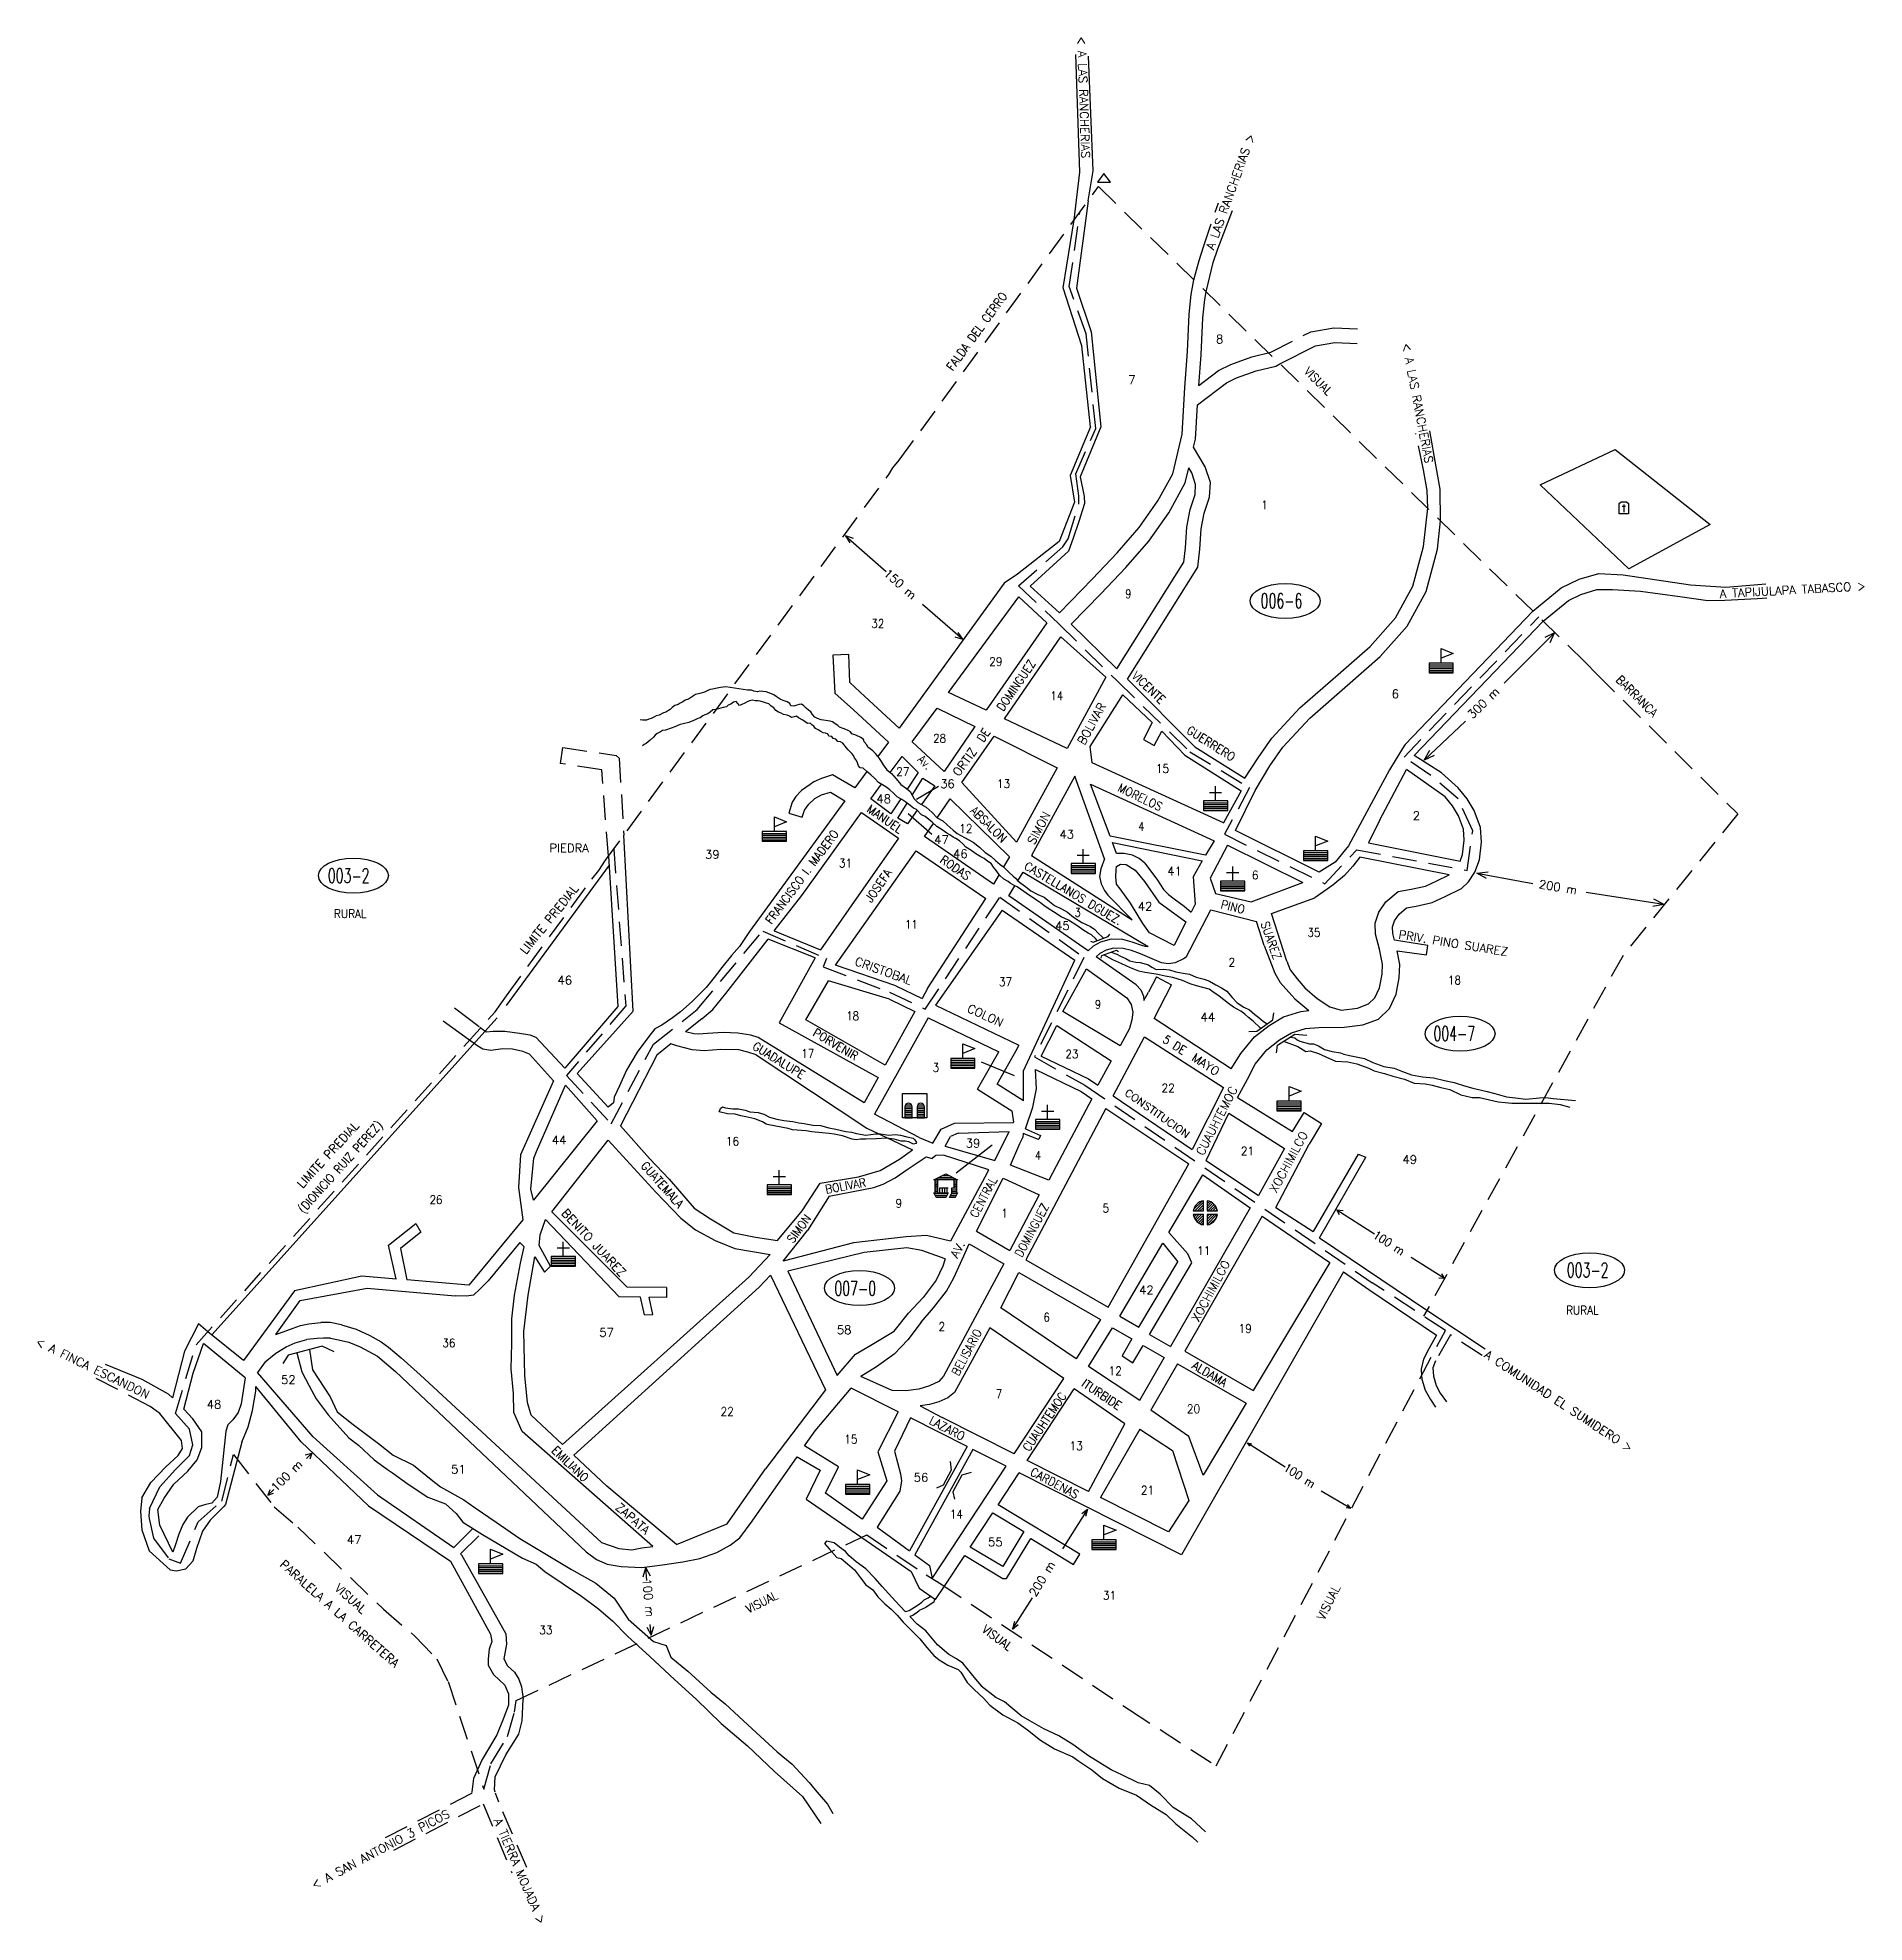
# Model space of a CAD drawing. Extents: x 518531 to 520034, y 1919938 to 1921488.
import ezdxf
from ezdxf.enums import TextEntityAlignment as Align

# ---------------------------------------------------------------- set-up
doc = ezdxf.new("R2010")
doc.units = 0
doc.header["$LTSCALE"] = 80
doc.header["$MEASUREMENT"] = 0
doc.linetypes.add('HIDDEN', pattern=[0.375, 0.25, -0.125])
doc.layers.get('0').update_dxf_attribs({"linetype": 'CONTINUOUS'})
for name, color, linetype in [('4', 9, 'CONTINUOUS'), ('6', 10, 'CONTINUOUS'), ('9', 5, 'CONTINUOUS'), ('A', 3, 'CONTINUOUS'), ('C', 1, 'CONTINUOUS'), ('D', 6, 'CONTINUOUS'), ('F', 15, 'CONTINUOUS'), ('L', 6, 'CONTINUOUS')]:
    doc.layers.add(name, color=color, linetype=linetype)
doc.styles.add('ROMANS', font='romans', dxfattribs={"height": 7})

msp = doc.modelspace()

# ---------------------------------------------------------------- texts
at = {"layer": '4', "color": 9, "style": 'ROMANS'}
for s, height, width, p in [('006-6', 12, 0.63, (519537.033647, 1921019.10335)), ('003-2', 12, 0.63, (518769.552067, 1920792.90341)), ('RURAL', 7, 0.9, (518774.655254, 1920764.09346)), ('004-7', 12, 0.63, (519679.202282, 1920662.967853)), ('003-2', 12, 0.63, (519788.938757, 1920468.367523)), ('007-0', 12, 0.63, (519186.3336, 1920453.347874)), ('RURAL', 7, 0.9, (519788.364912, 1920437.80511))]:
    msp.add_text(s, height=height, dxfattribs=dict(at, width=width)).set_placement(p)
at = {"layer": 'C', "linetype": 'CONTINUOUS', "style": 'ROMANS'}
for s, p in [('8', (519500.243583, 1921236.886205)), ('7', (519428.062439, 1921203.420519)), ('6', (519644.811157, 1920944.975282)), ('48', (519220.865878, 1920858.56714)), ('2', (519662.2334, 1920844.698269)), ('47', (519268.48235, 1920824.984167)), ('46', (519283.991433, 1920813.375144)), ('45', (519367.950494, 1920754.229858)), ('44', (519487.5961, 1920678.96899)), ('49', (519653.808204, 1920561.77067)), ('58', (519188.382926, 1920421.690202)), ('57', (518992.853702, 1920419.534425)), ('56', (519251.642382, 1920300.248249)), ('55', (519312.745262, 1920247.072486))]:
    msp.add_text(s, height=7, dxfattribs=at).set_placement(p)
at = {"layer": 'C', "color": 1, "style": 'ROMANS', "width": 0.9}
for s, p in [('1', (519537.388743, 1921100.453362)), ('9', (519425.495308, 1921027.2807)), ('32', (519216.609797, 1921002.841317)), ('29', (519313.736725, 1920971.504136)), ('14', (519363.856916, 1920943.356031)), ('28', (519267.539632, 1920908.439084)), ('27', (519237.246702, 1920880.990323)), ('13', (519320.035259, 1920871.04861)), ('15', (519450.85527, 1920883.512572)), ('12', (519289.095104, 1920834.200574)), ('4', (519436.149551, 1920835.803612)), ('31', (519190.05033, 1920805.68847)), ('6', (519529.852837, 1920795.883095)), ('3', (519383.796283, 1920765.131155)), ('11', (519244.25695, 1920755.306193)), ('35', (519575.492248, 1920748.6004)), ('2', (519510.683113, 1920724.057531)), ('37', (519321.707362, 1920708.031061)), ('18', (519691.06083, 1920709.412704)), ('9', (519400.538966, 1920689.486057)), ('18', (519195.945854, 1920679.994837)), ('17', (519159.011731, 1920648.986772)), ('3', (519267.001443, 1920637.542254)), ('23', (519376.402455, 1920648.632296)), ('22', (519455.529271, 1920620.723304)), ('16', (519097.067985, 1920576.816546)), ('4', (519351.159629, 1920565.293895)), ('21', (519520.781194, 1920568.817151)), ('26', (518853.184396, 1920528.768144)), ('9', (519236.646443, 1920525.739237)), ('1', (519323.596799, 1920517.65128)), ('5', (519406.989891, 1920521.838907)), ('11', (519484.934048, 1920486.811999)), ('2', (519272.035505, 1920424.361415)), ('6', (519358.273118, 1920432.059128)), ('19', (519518.96453, 1920422.730877)), ('36', (518863.817319, 1920410.877502)), ('12', (519411.902573, 1920387.902459)), ('7', (519319.084565, 1920369.018053)), ('22', (519092.762123, 1920354.479782)), ('20', (519476.361221, 1920356.676379)), ('15', (519194.552319, 1920331.705608)), ('13', (519379.806828, 1920326.158343)), ('21', (519438.542896, 1920289.697769)), ('14', (519281.311908, 1920270.024936)), ('31', (519407.353291, 1920203.175882)), ('33', (518943.590089, 1920174.675772))]:
    msp.add_text(s, height=7, dxfattribs=at).set_placement(p)
at = {"layer": 'C', "color": 1, "style": 'ROMANS'}
for s, p in [('36', (519273.399478, 1920870.968066)), ('43', (519371.552681, 1920829.44693)), ('39', (519079.859627, 1920812.89614)), ('41', (519460.203054, 1920799.08353)), ('42', (519435.978526, 1920770.134074)), ('46', (518958.550498, 1920709.347321)), ('44', (518953.915825, 1920577.910176)), ('39', (519294.350301, 1920575.257153)), ('42', (519437.054612, 1920454.451636)), ('52', (518731.05288, 1920380.615715)), ('48', (518669.958816, 1920360.414446)), ('51', (518871.02718, 1920306.941772)), ('47', (518785.254899, 1920249.063766))]:
    msp.add_text(s, height=7, dxfattribs=at).set_placement(p)
at = {"layer": 'D', "color": 6, "style": 'ROMANS'}
for s, rotation, p in [('< A LAS RANCHERIAS', 271.919616, (519386.262115, 1921489.512804)), ('BOLIVAR', 61.152389, (519392.023254, 1920905.850121)), ('ORTIZ', 53.80222, (519288.674716, 1920879.998349)), ('SIMON', 61.799433, (519350.805486, 1920823.707941)), ('LIMITE PREDIAL', 51.121021, (518932.437394, 1920733.533724)), ('MAYO', 326.586367, (519479.681442, 1920647.400946)), ('LIMITE PREDIAL', 47.546037, (518748.709685, 1920541.18346)), ('XOCHIMILCO', 61.823355, (519549.988064, 1920537.157824)), ('BENITO JUAREZ', 313.186944, (518961.25145, 1920520.715902)), ('AV.', 61.263312, (519287.490397, 1920483.671508)), ('XOCHIMILCO', 61.823355, (519485.956055, 1920431.055238)), ('ZAPATA', 318.69742, (519005.591958, 1920278.258019)), ('VISUAL', 63.558179, (519589.067085, 1920185.510901))]:
    msp.add_text(s, height=7, rotation=rotation, dxfattribs=at).set_placement(p)
at = {"layer": 'D', "linetype": 'CONTINUOUS', "style": 'ROMANS'}
for s, rotation, p in [('A LAS RANCHERIAS >', 70.145512, (519498.402647, 1921313.211208)), ('< A LAS RANCHERIAS', 280.85136, (519653.380245, 1921236.484107)), (' A TAPIJULAPA TABASCO >', 3.10488, (519910.14458, 1921027.079925)), ('PRIV. PINO SUAREZ', 350.840988, (519650.088636, 1920747.148576)), ('< A FINCA ESCANDON', 333.991574, (518528.471796, 1920413.067103)), ('A COMUNIDAD EL SUMIDERO >', 326.643605, (519720.378907, 1920403.065115)), ('PARALELA A LA CARRETERA', 318.39645, (518729.386929, 1920231.246187)), ('VISUAL', 318.39645, (518774.579027, 1920211.658819)), ('< A SAN ANTONIO 3 PICOS', 28.141867, (518758.506172, 1919964.666056)), ('A TIERRA MOJADA >', 293.153448, (518905.871954, 1920021.434782))]:
    msp.add_text(s, height=7, rotation=rotation, dxfattribs=at).set_placement(p)
at = {"layer": 'D', "color": 6, "style": 'ROMANS', "width": 0.9}
for s, rotation, p in [('FALDA DEL CERRO', 53.765135, (519283.639136, 1921213.684598)), ('VISUAL', 315.105135, (519572.230075, 1921213.149245)), ('DOMINGUEZ', 55.635135, (519325.098877, 1920933.57379)), ('VICENTE', 316.475135, (519430.534707, 1920962.567187)), ('BARRANCA', 315.105135, (519828.891215, 1920959.324593)), ('DE', 55.635135, (519308.864641, 1920908.063828)), ('GUERRERO', 327.475135, (519475.467785, 1920916.759826)), ('Av.', 315.385135, (519254.177918, 1920893.820178)), ('MORELOS', 334.275135, (519418.798794, 1920868.903208)), ('MANUEL', 325.455135, (519212.365529, 1920851.968347)), ('ABSALON', 315.385135, (519297.473817, 1920851.696838)), ('FRANCISCO I. MADERO', 53.322389, (519134.597251, 1920758.356828)), ('RODAS', 325.455135, (519272.596877, 1920810.35943)), ('JOSEFA', 55.635135, (519216.797578, 1920776.118989)), ('CASTELLANOS DGUEZ.', 329.165135, (519341.861529, 1920804.803784)), ('PINO', 346.449676, (519503.868291, 1920772.079006)), ('SUAREZ', 289.472114, (519536.953585, 1920759.676721)), ('GUADALUPE', 328.264624, (519118.341412, 1920656.666033)), ('PORVENIR', 329.609637, (519167.848147, 1920667.539587)), ('5 DE', 327.535135, (519455.730961, 1920662.307863)), ('(DIONICIO RUIZ PEREZ)', 47.941705, (518749.562314, 1920520.59101)), ('GUATEMALA', 311.615135, (519026.636594, 1920559.830446)), ('BOLIVAR', 10.131787, (519179.574056, 1920537.219895)), ('CENTRAL', 61.945135, (519303.588078, 1920516.637992)), ('SIMON', 53.715135, (519152.339817, 1920495.897992)), ('DOMINGUEZ', 61.945135, (519340.507786, 1920484.211268)), ('BELISARIO ', 61.945135, (519288.51974, 1920386.727094)), ('ALDAMA', 329.225135, (519479.916479, 1920393.910092)), ('ITURBIDE', 326.205135, (519389.130033, 1920379.309012)), ('CUAUHTEMOC', 56.068335, (519346.54247, 1920324.421323)), ('LAZARO', 332.356241, (519263.545084, 1920348.323071)), ('EMILIANO', 316.372296, (518953.058855, 1920325.137886)), ('CARDENAS', 332.2145, (519346.812711, 1920306.01153)), ('VISUAL', 27.033358, (519115.80243, 1920191.630988)), ('VISUAL', 323.610089, (519307.179847, 1920177.230455))]:
    msp.add_text(s, height=7, rotation=rotation, dxfattribs=at).set_placement(p)
at = {"layer": 'D', "linetype": 'CONTINUOUS', "style": 'ROMANS'}
msp.add_text('PIEDRA', height=7, dxfattribs=at).set_placement((518951.89924, 1920818.107759))
at = {"layer": 'D', "color": 6, "linetype": 'CONTINUOUS', "style": 'ROMANS'}
for s, rotation, p in [('CRISTOBAL', 340.186846, (519202.496915, 1920725.602458)), ('COLON', 335.425617, (519295.014816, 1920687.173045)), ('CUAUHTEMOC', 62.733931, (519489.842503, 1920567.956729))]:
    msp.add_text(s, height=7, rotation=rotation, dxfattribs=at).set_placement(p)
at = {"layer": 'D', "color": 6, "style": 'ROMANS', "width": 1.020399}
msp.add_text('CONSTITUCION', height=6, rotation=324.812722, dxfattribs=at).set_placement((519424.538993, 1920618.921472), (519476.005282, 1920582.633111), align=Align.FIT)
at = {"layer": 'L', "color": 14, "linetype": 'CONTINUOUS', "style": 'ROMANS'}
for s, rotation, p in [('150 m', 318.268008, (519226.33419, 1921046.751118)), ('300 m', 44.381605, (519711.347288, 1920927.42997)), ('200 m', 350.5412, (519765.48971, 1920788.621219)), ('100 m', 44.989145, (518726.928634, 1920291.476897)), ('200 m', 58.902894, (519351.973688, 1920204.976886)), ('100 m', 275.479436, (519028.423484, 1920220.236324))]:
    msp.add_text(s, height=7, rotation=rotation, dxfattribs=at).set_placement(p)
at = {"layer": 'L', "color": 14, "style": 'ROMANS', "width": 0.9}
for p in [(519628.762953, 1920501.515235), (519555.142006, 1920309.944924)]:
    msp.add_text('100 m', height=7, rotation=327.295135, dxfattribs=at).set_placement(p)

# ---------------------------------------------------------------- blocks, each defined once
blk = doc.blocks.new('IGL')
for p, q in [((-5, 5), (5, 5)), ((0, -2), (0, 10)), ((-10, -3.5), (10, -3.5)), ((-10, -5), (10, -5)), ((-10, -6.5), (10, -6.5)), ((-10, -8), (10, -8)), ((-10, -9.5), (10, -9.5))]:
    blk.add_line(p, q)
blk.add_lwpolyline([(-10, -2), (-10, -10), (10, -10), (10, -2)], close=True)
blk = doc.blocks.new('ESC')
for p, q in [((0, -2), (0, 10)), ((0, 10), (10, 6)), ((10, 6), (0, 2)), ((-10, -3.5), (10, -3.5)), ((-10, -5), (10, -5)), ((-10, -6.5), (10, -6.5)), ((-10, -8), (10, -8)), ((-10, -9.5), (10, -9.5))]:
    blk.add_line(p, q)
blk.add_lwpolyline([(-10, -2), (-10, -10), (10, -10), (10, -2)], close=True)
blk = doc.blocks.new('PAL')
for p, q in [((-7.598076, 0.5), (-2.401924, 0.5)), ((2.401924, 0.5), (7.598076, 0.5)), ((-8, -1), (-2, -1)), ((-8, -2.5), (-2, -2.5)), ((-8, -4), (-2, -4)), ((-8, -5.5), (-2, -5.5)), ((-8, -7), (-2, -7)), ((-8, -8.5), (-2, -8.5)), ((-8, -10), (-2, -10)), ((2, -1), (8, -1)), ((2, -2.5), (8, -2.5)), ((2, -4), (8, -4)), ((2, -5.5), (8, -5.5)), ((2, -7), (8, -7)), ((2, -8.5), (8, -8.5)), ((2, -10), (8, -10))]:
    blk.add_line(p, q)
blk.add_lwpolyline([(-10, -10), (-10, 10), (10, 10), (10, -10)], close=True)
for points in [[(-2, -10), (-2, -1, 1), (-8, -1), (-8, -10)], [(8, -10), (8, -1, 1), (2, -1), (2, -10)]]:
    blk.add_lwpolyline(points, format="xyb")
blk = doc.blocks.new('SME')
for p, q in [((-9.88686, 1.5), (-1.498153, 1.506218)), ((-9.650157, 2.621921), (-2.621921, 9.650157)), ((-8.64984, 1.500917), (-1.499727, 8.65103)), ((-6.526947, 1.50249), (-1.49926, 6.530177)), ((-4.404053, 1.504064), (-1.498793, 4.409324)), ((-2.281159, 1.505637), (-1.498325, 2.288471)), ((-1.498153, 1.506218), (-1.5, 9.88686)), ((1.5, 9.88686), (1.524648, 1.506218)), ((1.507269, 7.415385), (3.47039, 9.378507)), ((1.513489, 5.300286), (4.919461, 8.706257)), ((1.51971, 3.185186), (6.189124, 7.8546)), ((1.524648, 1.506218), (9.88686, 1.5)), ((1.961737, 1.505893), (7.295316, 6.839471)), ((4.081481, 1.504317), (8.241248, 5.664083)), ((6.201226, 1.50274), (9.018655, 4.32017)), ((8.32097, 1.501164), (9.604462, 2.784657)), ((-1.498153, -1.433517), (-9.88686, -1.5)), ((-9.835546, -1.806109), (-9.526582, -1.497145)), ((-9.378507, -3.47039), (-7.388315, -1.480198)), ((-8.706257, -4.919461), (-5.250048, -1.463252)), ((-7.8546, -6.189124), (-3.111781, -1.446305)), ((-6.839471, -7.295316), (-1.498267, -1.954111)), ((-5.664083, -8.241248), (-1.49873, -4.075895)), ((-4.32017, -9.018655), (-1.499194, -6.197679)), ((-2.784656, -9.604462), (-1.499657, -8.319463)), ((-1.5, -9.88686), (-1.498153, -1.433517)), ((1.524648, -1.433517), (1.5, -9.88686)), ((1.500949, -9.561497), (9.565005, -1.497441)), ((1.507152, -7.433974), (7.460417, -1.480709)), ((1.513356, -5.30645), (5.355829, -1.463976)), ((1.519559, -3.178927), (3.251241, -1.447244)), ((9.88686, -1.5), (1.524648, -1.433517)), ((4.033158, -9.150609), (9.150609, -4.033158))]:
    blk.add_line(p, q)
for start, end in [(98.626927, 171.373073), (8.626927, 81.373073), (188.626927, 261.373073), (278.626927, 351.373073)]:
    blk.add_arc((0, 0), 10, start, end)
blk = doc.blocks.new('ELL')
blk.add_circle((0, 0), 1)
blk = doc.blocks.new('CEM')
at = {"layer": 'A'}
for p, q in [((-3.774444, 3.46086), (-2.150444, 5.05986)), ((-3.774444, -4.94014), (-3.774444, 3.46086)), ((-2.150444, 5.05986), (2.290556, 5.05986)), ((-1.312444, 1.50686), (1.402556, 1.50686)), ((0.057556, 2.77586), (0.057556, -3.67114)), ((2.290556, 5.05986), (3.889556, 3.46086)), ((3.889556, 3.46086), (3.889556, -4.94014)), ((3.889556, -4.94014), (-3.774444, -4.94014))]:
    blk.add_line(p, q, dxfattribs=at)
blk = doc.blocks.new('PLZ')
for p, q in [((-9, 5.5), (9, 5.5)), ((-9, 4), (-7, 4)), ((-9, 2.5), (-7, 2.5)), ((-9, 1), (-7, 1)), ((-6, 7), (6, 7)), ((-3, 8.5), (3, 8.5)), ((7, 4), (9, 4)), ((7, 2.5), (9, 2.5)), ((7, 1), (9, 1)), ((-9.75, -6.5), (1.75, -6.5)), ((-9, -0.5), (-7, -0.5)), ((-9, -2), (-7, -2)), ((-9, -3.5), (-7, -3.5)), ((-9, -5), (-7, -5)), ((-9, -8), (1, -8)), ((-8.25, -9.5), (0.25, -9.5)), ((-5, -2), (2, -2)), ((-5, -6), (-5, -2)), ((-3, -2), (-3, -6)), ((-1, -2), (-1, -6)), ((1, -2), (1, -6)), ((3.25, -9.5), (8.25, -9.5)), ((4, -8), (9, -8)), ((4.75, -6.5), (9.75, -6.5)), ((5, -3.5), (9, -3.5)), ((5, -5), (9, -5)), ((7, -0.5), (9, -0.5)), ((7, -2), (9, -2))]:
    blk.add_line(p, q)
blk.add_lwpolyline([(0, 10), (10, 5), (9, 5), (9, -6), (10, -6), (8, -10), (3, -10), (5, -6), (5, -2), (7, -2), (7, 5), (-7, 5), (-7, -6), (2, -6), (0, -10), (-8, -10), (-10, -6), (-9, -6), (-9, 5), (-10, 5)], close=True)

# ---------------------------------------------------------------- linework, layer by layer
at = {"layer": '4', "color": 9, "linetype": 'HIDDEN'}
for p, q in [((519234.497746, 1921134.456296), (519239.711933, 1921140.710723)), ((519231.139224, 1921129.039071), (519234.497746, 1921134.456296))]:
    msp.add_line(p, q, dxfattribs=at)
for points in [[(519239.711933, 1921140.710723), (519403.615486, 1921365.883435), (519803.714078, 1920974.843865), (519814.05174, 1920964.327584), (519929.609856, 1920849.672359), (519835.197793, 1920733.319257), (519671.106663, 1920436.364434)], [(518661.130626, 1920412.717833), (518907.194452, 1920686.815234), (518916.487325, 1920700.012226), (518986.682281, 1920795.871687), (518992.647015, 1920803.271879), (518997.979856, 1920811.532776), (519231.139224, 1921129.039071)], [(519337.883289, 1921037.251312), (519371.296557, 1921005.835544), (519418.888244, 1920959.105253), (519478.781732, 1920900.906235), (519527.983959, 1920871.301605), (519507.196344, 1920832.904255), (519589.894903, 1920792.248236), (519616.105378, 1920820.255716), (519706.954732, 1920803.243593), (519711.550012, 1920835.857725), (519699.602281, 1920862.040905), (519677.085405, 1920881.333774), (519655.028057, 1920896.492457), (519765.879582, 1921011.821713)], [(519004.799613, 1920820.819624), (519014.617532, 1920691.647019), (518966.019716, 1920634.447827), (519002.624037, 1920594.695236), (519037.420736, 1920660.196666), (519073.57315, 1920688.655907), (519127.349867, 1920753.253871), (519179.770869, 1920730.667171), (519177.059439, 1920723.891159), (519231.739964, 1920703.111396), (519261.113799, 1920689.10764), (519322.459507, 1920781.231468), (519391.695655, 1920731.542651), (519350.876997, 1920649.718007), (519392.297889, 1920626.555917), (519628.736414, 1920463.908155)], [(518924.512623, 1920120.079712), (519212.951518, 1920256.448874), (519261.825494, 1920223.554736), (519274.009909, 1920216.034203), (519429.118665, 1920112.464144), (519500.388776, 1920066.405952), (519689.02659, 1920424.715188), (519628.736414, 1920463.908155)], [(518622.790317, 1920278.031381), (518631.268409, 1920295.936703), (518644.207843, 1920310.308531), (518655.709563, 1920321.805992), (518658.58499, 1920330.429091), (518655.709563, 1920343.363736), (518644.207843, 1920356.298381), (518661.130626, 1920412.717833)], [(518622.661281, 1920269.911898), (518626.268377, 1920253.682429), (518638.893416, 1920236.87349), (518648.383325, 1920233.259656), (518662.844135, 1920267.139349), (518682.275855, 1920284.305058), (518691.923215, 1920322.499339)], [(518691.923215, 1920322.499339), (518725.438733, 1920279.409098), (518744.847886, 1920262.881498), (518815.295913, 1920195.333904), (518841.17478, 1920173.05757), (518859.146215, 1920154.374193), (518868.491366, 1920135.690815), (518897.964521, 1920047.304071), (518903.715379, 1920068.143222), (518917.373669, 1920090.419555), (518923.124532, 1920110.540116), (518924.512623, 1920120.079712)]]:
    msp.add_lwpolyline(points, dxfattribs=at)
at = {"layer": '4', "linetype": 'HIDDEN'}
for points in [[(519337.883289, 1921037.251312), (519374.309974, 1921069.568035), (519378.560897, 1921075.942057), (519387.594111, 1921105.156343), (519387.594111, 1921111.530369), (519384.937283, 1921129.590105), (519401.409613, 1921166.771921), (519393.439128, 1921244.853735), (519379.623626, 1921283.629058), (519388.261254, 1921344.789602)], [(518622.790317, 1920278.031381), (518622.173103, 1920272.108368), (518622.661281, 1920269.911898)]]:
    msp.add_lwpolyline(points, dxfattribs=at)
at = {"layer": '6', "linetype": 'CONTINUOUS'}
for p, q in [((519388.320131, 1921377.692967), (519385.019352, 1921474.518104)), ((519383.640708, 1921338.44184), (519388.320131, 1921377.692967))]:
    msp.add_line(p, q, dxfattribs=at)
at = {"layer": '6'}
for p, q in [((518663.211765, 1920430.005289), (518651.572587, 1920407.666262)), ((518651.572587, 1920407.666262), (518641.675403, 1920369.137643)), ((518616.669529, 1920287.060285), (518615.53046, 1920275.708831)), ((518615.53046, 1920275.708831), (518616.506523, 1920260.626487)), ((518683.975424, 1920279.678108), (518672.707274, 1920268.59122)), ((518685.341773, 1920281.399572), (518683.975424, 1920279.678108)), ((518616.506523, 1920260.626487), (518622.560018, 1920243.37442)), ((518666.490774, 1920259.40949), (518661.516464, 1920245.279695)), ((518672.707274, 1920268.59122), (518666.490774, 1920259.40949)), ((518622.560018, 1920243.37442), (518639.721432, 1920227.736468)), ((518661.516464, 1920245.279695), (518658.499832, 1920234.907263))]:
    msp.add_line(p, q, dxfattribs=at)
msp.add_lwpolyline([(519395.174174, 1921354.286657), (519399.354965, 1921378.879691), (519395.303599, 1921473.271999)], dxfattribs=at)
at = {"layer": '6', "color": 10, "linetype": 'HIDDEN'}
for points in [[(519482.163689, 1921289.113718), (519486.330913, 1921305.129182), (519489.94597, 1921316.421961), (519502.275048, 1921352.471794)], [(519674.475382, 1921101.156342), (519674.099895, 1921115.788096), (519670.936711, 1921132.953178), (519664.610338, 1921162.766217)], [(519719.171268, 1920404.182802), (519693.304988, 1920421.005092), (519680.877761, 1920399.587465), (519678.650864, 1920393.910808), (519679.331994, 1920387.102109), (519681.569984, 1920379.418003), (519684.878324, 1920372.99837), (519689.840826, 1920365.995133)]]:
    msp.add_lwpolyline(points, dxfattribs=at)
at = {"layer": '6', "color": 10, "linetype": 'CONTINUOUS'}
for points in [[(519492.170168, 1921279.333805), (519498.079869, 1921303.322334), (519501.694927, 1921314.615113), (519513.895752, 1921346.234892)], [(519685.071329, 1921090.800308), (519684.829888, 1921117.006251), (519681.532937, 1921135.386137), (519676.333897, 1921165.047474)], [(519673.800293, 1920441.239082), (519721.664403, 1920409.478707)], [(519669.424902, 1920387.482644), (519669.580615, 1920384.680881), (519672.291931, 1920375.646585), (519676.810787, 1920367.967437), (519680.877761, 1920361.643432)]]:
    msp.add_lwpolyline(points, dxfattribs=at)
at = {"layer": '6', "linetype": 'HIDDEN'}
for points in [[(519545.369043, 1921229.578055), (519578.217017, 1921246.377778), (519597.221877, 1921249.681744), (519616.860378, 1921248.896497)], [(519000.498183, 1920814.962124), (518994.886112, 1920886.027895), (518961.13582, 1920891.234346), (518963.010834, 1920904.354602), (519006.761218, 1920897.898604), (519009.261238, 1920895.607765), (519013.169421, 1920832.217266)], [(518628.361908, 1920358.411418), (518623.360977, 1920362.047113), (518576.635243, 1920386.47922)], [(518887.993752, 1920044.503335), (518887.900514, 1920043.711112), (518812.420486, 1920004.907177)], [(518933.188535, 1919982.630844), (518910.185098, 1920036.5252), (518907.501504, 1920044.03648)], [(518823.922202, 1919997.002672), (518897.24566, 1920035.088016), (518920.967957, 1919978.319294)]]:
    msp.add_lwpolyline(points, dxfattribs=at)
at = {"layer": '6', "linetype": 'CONTINUOUS'}
for points in [[(519552.918601, 1921219.960838), (519582.062992, 1921234.866405), (519598.018762, 1921237.640291), (519616.38094, 1921236.906079)], [(519760.946472, 1921016.643129), (519784.423758, 1921035.858644), (519799.214444, 1921042.789211), (519815.391758, 1921047.409589), (519835.266741, 1921046.485512), (519890.731807, 1921038.168833), (519919.850969, 1921036.32068), (519952.667802, 1921039.092909)], [(519769.528831, 1921008.255091), (519790.432476, 1921025.231772), (519800.601071, 1921030.31419), (519813.54292, 1921034.472528), (519826.484769, 1921034.472528), (519849.595217, 1921033.086415), (519881.949839, 1921028.466037), (519905.060283, 1921025.231772), (519918.926553, 1921025.693808), (519945.734667, 1921027.079925), (519953.592218, 1921027.541961)], [(518885.315638, 1920664.124939), (518864.470054, 1920679.182961)], [(518873.845139, 1920690.012381), (518894.092335, 1920674.792122)], [(518670.945188, 1920423.650549), (518663.211765, 1920430.005289)], [(518641.675403, 1920369.137643), (518638.456985, 1920372.107392), (518616.891262, 1920384.323447), (518586.699245, 1920396.539498)], [(518616.669529, 1920287.060285), (518624.079833, 1920299.529659), (518636.30041, 1920312.464304), (518646.364413, 1920321.805992), (518649.958701, 1920327.554725), (518649.239844, 1920334.022047), (518631.268409, 1920356.298381), (518628.361908, 1920358.411418)], [(518639.721432, 1920227.736468), (518644.926699, 1920226.951926), (518652.834132, 1920228.389109), (518658.499832, 1920234.907263)], [(518907.208901, 1920044.855464), (518906.59081, 1920046.585478), (518907.309667, 1920057.36435), (518915.935956, 1920075.329134), (518926.71882, 1920092.575328), (518929.594247, 1920103.3542), (518930.313103, 1920121.318988)], [(518918.092531, 1920116.288845), (518913.779386, 1920104.791383), (518908.74738, 1920091.856738), (518896.526803, 1920071.736178), (518889.338232, 1920055.927167), (518888.047705, 1920044.961766)]]:
    msp.add_lwpolyline(points, dxfattribs=at)
at = {"layer": '9', "color": 5, "linetype": 'CONTINUOUS'}
for p, q in [((519097.043005, 1920954.302563), (519092.6945, 1920953.70182)), ((519114.772729, 1920951.496735), (519097.043005, 1920954.302563)), ((519055.162918, 1920938.889805), (519052.832642, 1920937.196313)), ((519057.856868, 1920939.6235), (519055.162918, 1920938.889805)), ((519059.458932, 1920940.787774), (519057.856868, 1920939.6235)), ((519061.583867, 1920941.998195), (519059.458932, 1920940.787774)), ((519063.457316, 1920943.248414), (519061.583867, 1920941.998195)), ((519066.316808, 1920944.213695), (519063.457316, 1920943.248414)), ((519069.62678, 1920946.396603), (519066.316808, 1920944.213695)), ((519072.188641, 1920947.924554), (519069.62678, 1920946.396603)), ((519075.676847, 1920948.790336), (519072.188641, 1920947.924554)), ((519079.456337, 1920949.867806), (519075.676847, 1920948.790336)), ((519082.143941, 1920951.375856), (519079.456337, 1920949.867806)), ((519084.209177, 1920952.209048), (519082.143941, 1920951.375856)), ((519086.174916, 1920952.413527), (519084.209177, 1920952.209048)), ((519089.894707, 1920953.113768), (519086.174916, 1920952.413527)), ((519092.6945, 1920953.70182), (519089.894707, 1920953.113768)), ((519098.904073, 1920939.185467), (519097.513695, 1920937.729907)), ((519101.240694, 1920940.104602), (519098.904073, 1920939.185467)), ((519103.405428, 1920941.566509), (519101.240694, 1920940.104602)), ((519105.556608, 1920942.128316), (519103.405428, 1920941.566509)), ((519108.136644, 1920938.884388), (519105.556608, 1920942.128316)), ((519110.056239, 1920939.611737), (519108.136644, 1920938.884388)), ((519112.704044, 1920940.868301), (519110.056239, 1920939.611737)), ((519114.663437, 1920941.847135), (519112.704044, 1920940.868301)), ((519116.497088, 1920942.845869), (519114.663437, 1920941.847135)), ((519118.141537, 1920951.608061), (519114.772729, 1920951.496735)), ((519118.628368, 1920943.281934), (519116.497088, 1920942.845869)), ((519120.053923, 1920950.660955), (519118.141537, 1920951.608061)), ((519121.143222, 1920942.883943), (519118.628368, 1920943.281934)), ((519123.197492, 1920950.163468), (519120.053923, 1920950.660955)), ((519123.320647, 1920942.797137), (519121.143222, 1920942.883943)), ((519125.077287, 1920950.639331), (519123.197492, 1920950.163468)), ((519125.332531, 1920942.478746), (519123.320647, 1920942.797137)), ((519127.506198, 1920950.512727), (519125.077287, 1920950.639331)), ((519127.893531, 1920941.557886), (519125.332531, 1920942.478746)), ((519130.272538, 1920950.074938), (519127.506198, 1920950.512727)), ((519130.620072, 1920940.868611), (519127.893531, 1920941.557886)), ((519132.330566, 1920949.233675), (519130.272538, 1920950.074938)), ((519132.446514, 1920940.19289), (519130.620072, 1920940.868611)), ((519134.514337, 1920948.372513), (519132.330566, 1920949.233675)), ((519134.365245, 1920938.471429), (519132.446514, 1920940.19289)), ((519136.612164, 1920947.782736), (519134.514337, 1920948.372513)), ((519138.31921, 1920946.352559), (519136.612164, 1920947.782736)), ((519141.707055, 1920944.140819), (519138.31921, 1920946.352559)), ((519144.122412, 1920943.114114), (519141.707055, 1920944.140819)), ((519147.417968, 1920941.948114), (519144.122412, 1920943.114114)), ((519149.627985, 1920940.438339), (519147.417968, 1920941.948114)), ((519150.500975, 1920938.624588), (519149.627985, 1920940.438339)), ((519152.890087, 1920938.246498), (519150.500975, 1920938.624588)), ((519155.478194, 1920939.125835), (519152.890087, 1920938.246498)), ((519157.377888, 1920939.727441), (519155.478194, 1920939.125835)), ((519159.363527, 1920940.057662), (519157.377888, 1920939.727441)), ((519161.322058, 1920938.587686), (519159.363527, 1920940.057662)), ((519163.075248, 1920936.634639), (519161.322058, 1920938.587686)), ((519028.367336, 1920926.761083), (519026.501094, 1920927.185317)), ((519031.861886, 1920926.852509), (519028.367336, 1920926.761083)), ((519033.801381, 1920927.705601), (519031.861886, 1920926.852509)), ((519035.681175, 1920928.181464), (519033.801381, 1920927.705601)), ((519037.911953, 1920929.246243), (519035.681175, 1920928.181464)), ((519039.65966, 1920930.516361), (519037.911953, 1920929.246243)), ((519042.062326, 1920931.038369), (519039.65966, 1920930.516361)), ((519045.709727, 1920932.910094), (519042.062326, 1920931.038369)), ((519047.735164, 1920933.4918), (519045.709727, 1920932.910094)), ((519051.170879, 1920935.65481), (519047.735164, 1920933.4918)), ((519052.832642, 1920937.196313), (519051.170879, 1920935.65481)), ((519059.413096, 1920923.394618), (519054.97144, 1920921.390804)), ((519061.941505, 1920923.896727), (519059.413096, 1920923.394618)), ((519066.495351, 1920924.980542), (519061.941505, 1920923.896727)), ((519069.937411, 1920926.369195), (519066.495351, 1920924.980542)), ((519071.876905, 1920927.222286), (519069.937411, 1920926.369195)), ((519073.96204, 1920928.181221), (519071.876905, 1920927.222286)), ((519075.987478, 1920928.762928), (519073.96204, 1920928.181221)), ((519078.046369, 1920930.370476), (519075.987478, 1920928.762928)), ((519079.86012, 1920931.243466), (519078.046369, 1920930.370476)), ((519082.322484, 1920932.142703), (519079.86012, 1920931.243466)), ((519084.195933, 1920933.392922), (519082.322484, 1920932.142703)), ((519086.420365, 1920935.232056), (519084.195933, 1920933.392922)), ((519088.677388, 1920935.648221), (519086.420365, 1920935.232056)), ((519091.060155, 1920936.044486), (519088.677388, 1920935.648221)), ((519094.879444, 1920937.37344), (519091.060155, 1920936.044486)), ((519097.513695, 1920937.729907), (519094.879444, 1920937.37344)), ((519136.469418, 1920937.107296), (519134.365245, 1920938.471429)), ((519138.057067, 1920934.922663), (519136.469418, 1920937.107296)), ((519140.247184, 1920933.287145), (519138.057067, 1920934.922663)), ((519142.470753, 1920932.677469), (519140.247184, 1920933.287145)), ((519144.594826, 1920931.439078), (519142.470753, 1920932.677469)), ((519147.612651, 1920930.961491), (519144.594826, 1920931.439078)), ((519149.525037, 1920930.014385), (519147.612651, 1920930.961491)), ((519151.166039, 1920928.981336), (519149.525037, 1920930.014385)), ((519153.211376, 1920929.688785), (519151.166039, 1920928.981336)), ((519155.091171, 1920930.164648), (519153.211376, 1920929.688785)), ((519156.692372, 1920928.880113), (519155.091171, 1920930.164648)), ((519160.477346, 1920926.734417), (519156.692372, 1920928.880113)), ((519164.202621, 1920924.211492), (519160.477346, 1920926.734417)), ((519165.139622, 1920935.01902), (519163.075248, 1920936.634639)), ((519166.439745, 1920924.501914), (519164.202621, 1920924.211492)), ((519166.846667, 1920933.588843), (519165.139622, 1920935.01902)), ((519167.729763, 1920922.87995), (519166.439745, 1920924.501914)), ((519168.434315, 1920931.40421), (519166.846667, 1920933.588843)), ((519170.293349, 1920929.305521), (519168.434315, 1920931.40421)), ((519172.437321, 1920928.192873), (519170.293349, 1920929.305521)), ((519175.481392, 1920927.066672), (519172.437321, 1920928.192873)), ((519182.900212, 1920925.892602), (519175.481392, 1920927.066672)), ((519184.892197, 1920925.448467), (519182.900212, 1920925.892602)), ((519186.97647, 1920923.958591), (519184.892197, 1920925.448467)), ((519189.040844, 1920922.342973), (519186.97647, 1920923.958591)), ((519031.537458, 1920907.698954), (519029.703808, 1920906.700221)), ((519034.781386, 1920910.27899), (519031.537458, 1920907.698954)), ((519037.502444, 1920912.812882), (519034.781386, 1920910.27899)), ((519038.932621, 1920914.519928), (519037.502444, 1920912.812882)), ((519040.554585, 1920915.809946), (519038.932621, 1920914.519928)), ((519043.222289, 1920917.192253), (519040.554585, 1920915.809946)), ((519044.969996, 1920918.462372), (519043.222289, 1920917.192253)), ((519047.438706, 1920918.587253), (519044.969996, 1920918.462372)), ((519051.966306, 1920920.319681), (519047.438706, 1920918.587253)), ((519054.97144, 1920921.390804), (519051.966306, 1920920.319681)), ((519169.370764, 1920921.8469), (519167.729763, 1920922.87995)), ((519170.872469, 1920919.933652), (519169.370764, 1920921.8469)), ((519173.01644, 1920918.821005), (519170.872469, 1920919.933652)), ((519175.266256, 1920917.562716), (519173.01644, 1920918.821005)), ((519177.138843, 1920916.364124), (519175.266256, 1920917.562716)), ((519179.044883, 1920916.191375), (519177.138843, 1920916.364124)), ((519180.891225, 1920915.641396), (519179.044883, 1920916.191375)), ((519181.85016, 1920913.556261), (519180.891225, 1920915.641396)), ((519184.153328, 1920913.449555), (519181.85016, 1920913.556261)), ((519185.297704, 1920911.721748), (519184.153328, 1920913.449555)), ((519187.521273, 1920911.112072), (519185.297704, 1920911.721748)), ((519189.168621, 1920909.304666), (519187.521273, 1920911.112072)), ((519190.642046, 1920921.058439), (519189.040844, 1920922.342973)), ((519191.43199, 1920908.946475), (519189.168621, 1920909.304666)), ((519193.580274, 1920920.077879), (519190.642046, 1920921.058439)), ((519193.344376, 1920907.99937), (519191.43199, 1920908.946475)), ((519196.202143, 1920904.06703), (519193.344376, 1920907.99937)), ((519195.764045, 1920919.216717), (519193.580274, 1920920.077879)), ((519197.570587, 1920918.415254), (519195.764045, 1920919.216717)), ((519199.568917, 1920917.196764), (519197.570587, 1920918.415254)), ((519200.733193, 1920915.594699), (519199.568917, 1920917.196764)), ((519204.028749, 1920914.428699), (519200.733193, 1920915.594699)), ((519207.979263, 1920912.514589), (519204.028749, 1920914.428699)), ((519210.169381, 1920910.879071), (519207.979263, 1920912.514589)), ((519210.916629, 1920909.085219), (519210.169381, 1920910.879071)), ((519212.967448, 1920906.569503), (519210.916629, 1920909.085219)), ((519029.703808, 1920906.700221), (519028.498871, 1920905.601989)), ((519197.617904, 1920902.425167), (519196.202143, 1920904.06703)), ((519199.30505, 1920900.869247), (519197.617904, 1920902.425167)), ((519200.614968, 1920899.373026), (519199.30505, 1920900.869247)), ((519202.050627, 1920897.856905), (519200.614968, 1920899.373026)), ((519202.90372, 1920895.917411), (519202.050627, 1920897.856905)), ((519204.59721, 1920893.587136), (519202.90372, 1920895.917411)), ((519205.470202, 1920891.773385), (519204.59721, 1920893.587136)), ((519213.84044, 1920904.755752), (519212.967448, 1920906.569503)), ((519215.904814, 1920903.140133), (519213.84044, 1920904.755752)), ((519218.094931, 1920901.504616), (519215.904814, 1920903.140133)), ((519220.099606, 1920899.511769), (519218.094931, 1920901.504616)), ((519222.060987, 1920896.812873), (519220.099606, 1920899.511769)), ((519206.223796, 1920889.205177), (519205.470202, 1920891.773385)), ((519207.533714, 1920887.708956), (519206.223796, 1920889.205177)), ((519210.048568, 1920887.310966), (519207.533714, 1920887.708956)), ((519213.050534, 1920884.701564), (519210.048568, 1920887.310966))]:
    msp.add_line(p, q, dxfattribs=at)
at = {"layer": '9', "linetype": 'CONTINUOUS'}
for p, q in [((518744.0614, 1920406.177323), (518748.160591, 1920390.681316)), ((518748.160591, 1920390.681316), (518754.289933, 1920378.972156)), ((518754.289933, 1920378.972156), (518759.862062, 1920368.378154)), ((518822.827122, 1920307.602038), (518835.64302, 1920298.123194)), ((518835.64302, 1920298.123194), (518851.802194, 1920287.529192)), ((518851.802194, 1920287.529192), (518866.28973, 1920281.953402)), ((518866.28973, 1920281.953402), (518875.205137, 1920274.147295)), ((518875.205137, 1920274.147295), (518880.777266, 1920266.898767)), ((518880.777266, 1920266.898767), (518896.936441, 1920256.862344)), ((518896.936441, 1920256.862344), (518929.812004, 1920237.347078)), ((518929.812004, 1920237.347078), (518940.956262, 1920232.328866)), ((518940.956262, 1920232.328866), (518948.20003, 1920226.195497)), ((518948.20003, 1920226.195497), (518978.349026, 1920206.081163)), ((518978.349026, 1920206.081163), (518992.279349, 1920195.487161)), ((518992.279349, 1920195.487161), (519003.980821, 1920185.450739)), ((519003.980821, 1920185.450739), (519016.239505, 1920173.183999)), ((519253.012573, 1920191.692734), (519256.017967, 1920194.133714)), ((519016.239505, 1920173.183999), (519034.627532, 1920156.456628)), ((519034.627532, 1920156.456628), (519054.687197, 1920137.49894)), ((519054.687197, 1920137.49894), (519072.51801, 1920121.329148)), ((519072.51801, 1920121.329148), (519093.134889, 1920101.256302)), ((519093.134889, 1920101.256302), (519114.839807, 1920082.898039)), ((519114.839807, 1920082.898039), (519137.128323, 1920061.710035)), ((519137.128323, 1920061.710035), (519159.974053, 1920041.07961)), ((519159.974053, 1920041.07961), (519175.129305, 1920018.915073))]:
    msp.add_line(p, q, dxfattribs=at)
for points in [[(519222.060987, 1920896.812873), (519224.824252, 1920892.929721), (519226.49093, 1920890.014106), (519229.407622, 1920886.057203), (519233.36599, 1920882.933332), (519237.116023, 1920878.559914), (519241.074391, 1920873.978239), (519245.657766, 1920870.646108), (519248.574458, 1920868.147012), (519251.90782, 1920862.10753), (519255.032846, 1920858.983659), (519261.907906, 1920855.235012), (519266.699616, 1920850.861594), (519270.866315, 1920846.488175), (519275.658026, 1920843.989079), (519279.199723, 1920840.656949), (519284.199769, 1920836.28353), (519287.324796, 1920833.576175), (519293.366514, 1920830.244047), (519300.449909, 1920826.495401), (519305.65829, 1920822.330242), (519310.449995, 1920817.956823), (519315.03337, 1920815.041208), (519318.783403, 1920811.500821), (519322.741771, 1920808.168694), (519325.450127, 1920806.086114), (519330.033502, 1920801.504436), (519333.366864, 1920798.380565), (519335.450214, 1920796.922757), (519337.365923, 1920794.747744)], [(519334.881718, 1920790.603237), (519330.866839, 1920792.757598), (519329.20016, 1920794.215402), (519325.658463, 1920796.089726), (519322.116765, 1920799.421856), (519319.616745, 1920802.753984), (519317.325055, 1920805.877855), (519315.241705, 1920808.793466), (519312.53335, 1920810.667789), (519309.616653, 1920812.958629), (519306.699962, 1920814.416436), (519302.741594, 1920816.915531), (519298.574895, 1920819.831143), (519294.616526, 1920822.330242), (519292.324836, 1920824.829337), (519289.19981, 1920827.536692), (519286.283118, 1920829.411016), (519284.199769, 1920830.660563), (519281.283078, 1920832.534887), (519278.991388, 1920833.992691), (519275.033019, 1920836.49179), (519272.94967, 1920837.949593), (519270.657985, 1920839.407401), (519266.699616, 1920842.947788), (519261.074564, 1920847.529466), (519257.949538, 1920848.98727), (519253.782834, 1920853.360689), (519251.491149, 1920854.401981), (519248.574458, 1920856.69282), (519245.241095, 1920859.400175), (519241.907733, 1920861.482754), (519237.949365, 1920863.773594), (519235.032673, 1920866.897465), (519231.907647, 1920869.60482), (519228.574285, 1920872.103915), (519222.532562, 1920875.644302), (519219.615871, 1920878.768173), (519216.282508, 1920881.892044), (519213.050534, 1920884.701564)], [(519402.571742, 1920745.445509), (519401.28412, 1920747.149084), (519397.950758, 1920750.064699), (519395.034062, 1920751.522503), (519391.492364, 1920753.813342), (519385.867317, 1920757.978504), (519378.992257, 1920762.143663), (519372.950539, 1920765.059278), (519366.700481, 1920769.016181), (519362.950453, 1920771.30702), (519358.575413, 1920774.222632), (519355.867058, 1920776.513471), (519355.867058, 1920776.513471), (519352.533691, 1920778.59605), (519348.158656, 1920781.719922), (519346.075302, 1920783.177729), (519342.116933, 1920785.885081), (519339.408577, 1920787.759404), (519336.700222, 1920789.633727), (519334.881718, 1920790.603237)], [(519337.365923, 1920794.747744), (519339.825248, 1920792.757598), (519343.575281, 1920789.841987), (519347.950321, 1920786.3016), (519353.783703, 1920783.385985), (519358.992084, 1920781.095146), (519363.367119, 1920777.763019), (519367.533823, 1920774.430888), (519373.158875, 1920771.723536), (519378.158915, 1920768.807921), (519382.950626, 1920764.642762), (519389.825685, 1920760.269344), (519397.117416, 1920757.145473), (519400.659114, 1920754.646374), (519403.159134, 1920751.939018), (519407.325838, 1920747.982116), (519407.899943, 1920747.378018)], [(519537.384013, 1920673.290893), (519536.763196, 1920673.762539), (519530.929813, 1920679.17725), (519526.971445, 1920682.301121), (519524.054753, 1920685.008472), (519520.721391, 1920687.299312), (519514.679668, 1920690.631442), (519510.512964, 1920693.755313), (519503.012903, 1920699.794796), (519497.596187, 1920703.335183), (519494.679495, 1920705.626022), (519484.262738, 1920708.333377), (519479.054357, 1920709.999441), (519472.804304, 1920712.498536), (519464.679236, 1920714.997635), (519458.429178, 1920716.247183), (519451.137447, 1920717.913246), (519441.762367, 1920719.162794), (519436.762321, 1920720.204086), (519430.095597, 1920722.911441), (519422.803867, 1920726.451828), (519415.512141, 1920729.575699), (519410.512095, 1920732.28305), (519407.633919, 1920733.721607)], [(519414.11483, 1920735.980151), (519418.637167, 1920734.365634), (519421.762194, 1920732.699566), (519426.137233, 1920730.616987), (519429.470596, 1920728.742664), (519434.262301, 1920727.701376), (519438.012334, 1920727.493116), (519444.679058, 1920725.618792), (519447.59575, 1920723.536213), (519451.137447, 1920721.66189), (519456.970835, 1920721.870149), (519461.970875, 1920721.453633), (519467.179256, 1920719.78757), (519473.220974, 1920718.746278), (519478.637691, 1920717.913246), (519484.054403, 1920715.414151), (519490.512792, 1920713.748084), (519495.096166, 1920712.08202), (519500.304543, 1920709.166409), (519504.887917, 1920706.66731), (519509.262957, 1920703.751699), (519513.637996, 1920698.753504), (519517.804695, 1920694.171829), (519523.221412, 1920690.631442), (519527.804786, 1920688.548859), (519532.179821, 1920684.591956), (519535.513183, 1920682.092861), (519539.263216, 1920678.96899), (519542.435293, 1920676.895707)], [(519555.828866, 1920662.663745), (519567.726996, 1920658.443388), (519574.103382, 1920654.194041), (519577.82294, 1920654.725209), (519584.730691, 1920652.600533), (519590.575712, 1920649.94469), (519598.546192, 1920646.226507), (519608.642136, 1920645.695339), (519616.081252, 1920644.101831), (519626.177196, 1920640.383652), (519630.428118, 1920638.258976), (519638.929968, 1920636.134301), (519645.837719, 1920634.009625), (519655.402293, 1920631.353782), (519663.372778, 1920628.166767), (519672.405988, 1920627.635599), (519678.251009, 1920626.573263), (519685.15876, 1920624.448588), (519692.597875, 1920622.85508), (519701.63109, 1920618.605729), (519706.413377, 1920617.543393), (519711.195664, 1920616.481054), (519717.040685, 1920616.481054), (519732.450281, 1920612.762874), (519738.295302, 1920612.231703), (519743.608959, 1920611.700535), (519754.236268, 1920611.700535), (519765.394941, 1920611.700535), (519774.42815, 1920611.700535), (519783.461365, 1920610.638199), (519791.431845, 1920608.513523)], [(519560.921023, 1920665.867035), (519565.070173, 1920665.348583), (519567.195632, 1920663.755079), (519569.321095, 1920662.692739), (519577.291575, 1920660.568064), (519580.479768, 1920660.568064), (519584.730691, 1920658.97456), (519589.512983, 1920655.787545), (519595.889364, 1920654.194041), (519602.797115, 1920653.131701), (519605.453943, 1920652.069365), (519610.236235, 1920651.007026), (519615.549887, 1920649.94469), (519622.457638, 1920648.351182), (519629.365389, 1920645.164171), (519638.398603, 1920641.977156), (519646.900448, 1920640.383652), (519653.808199, 1920637.727805), (519661.247314, 1920635.071961), (519670.280529, 1920633.478457), (519679.313738, 1920632.416118), (519688.346953, 1920630.291442), (519696.317433, 1920628.697939), (519704.819278, 1920626.042092), (519711.727029, 1920623.91742), (519723.417071, 1920621.261573), (519729.793457, 1920619.668069), (519739.358032, 1920617.012225), (519746.797147, 1920615.949886), (519755.298997, 1920614.88755), (519766.45767, 1920615.949886), (519771.771327, 1920616.481054), (519777.616344, 1920615.418718), (519796.214132, 1920613.82521)], [(518754.626826, 1920409.019361), (518757.075997, 1920392.354053), (518771.563533, 1920370.050892), (518777.135663, 1920357.784152), (518790.508773, 1920347.19015), (518811.125651, 1920331.577937), (518823.384335, 1920322.099093), (518840.100723, 1920313.735408), (518854.588259, 1920302.026247), (518862.38924, 1920295.892878), (518881.334479, 1920285.298876), (518890.807099, 1920278.607927), (518908.0807, 1920266.898767), (518927.583152, 1920253.51687), (518969.931334, 1920227.868234), (518990.031872, 1920216.733463), (519005.076621, 1920204.466723), (519016.778093, 1920187.181773), (519037.394971, 1920168.781664), (519047.982016, 1920165.43619), (519051.882507, 1920155.957346), (519065.81283, 1920144.248186), (519084.758069, 1920126.963236), (519096.459541, 1920117.484392), (519107.603799, 1920106.89039), (519118.748058, 1920096.853967), (519139.345276, 1920077.89163), (519151.60396, 1920067.855207), (519158.290515, 1920060.606679), (519165.534283, 1920052.800573), (519170.549199, 1920046.667203), (519180.579032, 1920034.958043), (519184.96648, 1920027.118167)], [(518759.862062, 1920368.378154), (518769.830068, 1920355.1268), (518786.833599, 1920336.408024), (518794.76858, 1920330.168432), (518807.804621, 1920318.256483), (518818.573523, 1920310.315184), (518822.827122, 1920307.602038)], [(519244.451706, 1920193.290942), (519236.546373, 1920201.801226), (519230.795515, 1920208.268549), (519225.763514, 1920214.017281), (519220.012652, 1920220.484604), (519212.105219, 1920228.389109), (519204.197787, 1920234.137838), (519198.446929, 1920239.167981), (519195.571497, 1920242.760937), (519190.539496, 1920246.353893), (519186.226352, 1920249.946849), (519179.756637, 1920251.384032), (519178.318919, 1920249.228259), (519181.913207, 1920244.91671), (519188.382926, 1920237.730798), (519191.977214, 1920237.012204), (519197.009215, 1920232.700658), (519202.760073, 1920227.670516), (519207.792074, 1920221.203193), (519212.105219, 1920215.454464), (519217.856082, 1920211.142915), (519222.169226, 1920205.394182), (519227.920084, 1920199.645453), (519232.952085, 1920195.333904), (519237.984087, 1920190.303764), (519243.016093, 1920184.555032), (519250.92352, 1920176.650526), (519256.674383, 1920170.901794), (519262.425241, 1920163.715882), (519268.176103, 1920157.248559), (519272.489248, 1920153.6556), (519279.677819, 1920149.344054), (519288.304108, 1920145.751094), (519290.460683, 1920143.595321), (519295.492684, 1920134.972222), (519301.243542, 1920129.223493), (519309.150975, 1920122.037577), (519314.182976, 1920116.288848), (519324.96584, 1920108.384343), (519337.186417, 1920101.91702), (519345.093849, 1920096.168288), (519355.876708, 1920087.545189), (519367.378429, 1920080.359277), (519382.474432, 1920073.891954), (519387.506438, 1920070.298995), (519398.289297, 1920063.113082), (519406.915587, 1920055.927167), (519420.573877, 1920048.022661), (519434.951029, 1920042.273932), (519446.452744, 1920034.369427), (519459.392178, 1920026.464921), (519467.299611, 1920018.560415), (519480.957906, 1920007.781544), (519485.27105, 1920003.469994)], [(519244.451706, 1920193.290942), (519247.940972, 1920194.321479), (519252.261225, 1920196.950227), (519255.266618, 1920198.827902), (519258.272012, 1920201.081113), (519260.338219, 1920202.958787), (519263.531446, 1920204.648693), (519265.424068, 1920206.104019)], [(519268.730205, 1920203.842762), (519268.039536, 1920201.081113), (519264.282794, 1920198.640133), (519261.465239, 1920196.574691), (519258.647684, 1920195.260318), (519256.017967, 1920194.133714)], [(519253.012573, 1920191.692734), (519250.758528, 1920190.002829), (519248.300621, 1920189.332737)], [(519491.740765, 1920012.09309), (519480.239045, 1920022.871961), (519475.207043, 1920025.746328), (519465.143041, 1920032.21365), (519454.360177, 1920042.992522), (519445.733888, 1920050.178438), (519436.388742, 1920052.334211), (519423.449308, 1920058.801533), (519414.104162, 1920063.113082), (519395.413866, 1920074.610544), (519382.474432, 1920083.952233), (519370.972717, 1920091.138149), (519358.75214, 1920096.886878), (519347.250419, 1920103.3542), (519340.061843, 1920107.665749), (519326.403553, 1920119.163211), (519319.214977, 1920122.756171), (519314.182976, 1920126.349127), (519306.994405, 1920132.097859), (519307.713261, 1920132.097859), (519302.68126, 1920137.846588), (519291.898396, 1920150.781237), (519286.866395, 1920154.374193), (519280.396676, 1920157.967149), (519271.05153, 1920165.871655), (519261.706384, 1920177.369116), (519254.517808, 1920183.117849), (519248.300621, 1920189.332737)]]:
    msp.add_lwpolyline(points, dxfattribs=at)
msp.add_lwpolyline([(519251.56704, 1920578.07431), (519247.535452, 1920579.753515), (519244.511758, 1920580.425198), (519241.1521, 1920580.425198), (519235.440685, 1920582.104406), (519229.393302, 1920582.776089), (519220.994156, 1920582.440246), (519212.259047, 1920582.104406), (519207.891495, 1920582.104406), (519204.19587, 1920581.432724), (519200.836212, 1920582.104406), (519193.109003, 1920584.791137), (519186.053725, 1920586.134503), (519182.022136, 1920586.806185), (519176.310716, 1920587.142028), (519167.911575, 1920588.149551), (519163.208055, 1920588.821233), (519151.78522, 1920589.828759), (519148.425563, 1920590.836282), (519132.299207, 1920593.858856), (519130.283413, 1920594.530538), (519127.259719, 1920596.209743), (519120.876373, 1920598.896474), (519113.485126, 1920600.575683), (519109.453538, 1920601.247365), (519104.750017, 1920602.590731), (519098.366666, 1920602.926574), (519091.647351, 1920604.605779), (519092.655251, 1920607.29251), (519094.335077, 1920608.635875), (519096.68684, 1920607.964193), (519102.734223, 1920606.95667), (519107.437743, 1920606.95667), (519112.813195, 1920605.949144), (519116.844784, 1920604.605779), (519123.564098, 1920603.934096), (519128.267619, 1920602.590731), (519132.971139, 1920600.23984), (519139.018522, 1920598.560635), (519144.729937, 1920597.553109), (519152.121183, 1920596.545586), (519157.160672, 1920595.538061), (519161.528224, 1920594.866378), (519168.583507, 1920593.523012), (519174.966853, 1920593.187173), (519181.686168, 1920591.507964), (519187.397588, 1920590.164599), (519195.796729, 1920588.485394), (519200.500249, 1920587.813711), (519204.531838, 1920586.806185), (519212.259047, 1920585.46282), (519220.322225, 1920586.470346), (519224.353814, 1920586.470346), (519231.073128, 1920585.46282), (519236.44858, 1920585.798663), (519240.816137, 1920585.46282), (519245.855621, 1920584.119454), (519251.231072, 1920582.776089), (519252.574935, 1920581.432724), (519253.918798, 1920579.417675), (519253.246867, 1920578.41015)], close=True, dxfattribs=at)
at = {"layer": 'A', "color": 3}
msp.add_line((519307.030124, 1920645.741332), (519334.333658, 1920634.380195), dxfattribs=at)
at = {"layer": 'A', "linetype": 'CONTINUOUS'}
msp.add_lwpolyline([(519840.064643, 1921051.448744), (519767.103345, 1921120.584386), (519828.664441, 1921149.454214), (519906.94584, 1921087.915894)], close=True, dxfattribs=at)
msp.add_lwpolyline([(519286.610693, 1920554.456832), (519316.072456, 1920577.402627)], dxfattribs=at)
at = {"layer": 'C', "color": 1}
msp.add_line((519271.930244, 1920872.201648), (519253.99914, 1920861.606205), dxfattribs=at)
at = {"layer": 'C', "linetype": 'CONTINUOUS'}
msp.add_line((519266.648347, 1920832.771418), (519246.932819, 1920849.720141), dxfattribs=at)
at = {"layer": 'F', "color": 15}
for p, q in [((519408.094011, 1921376.740508), (519402.819217, 1921369.591433)), ((519413.481877, 1921369.591433), (519408.094011, 1921376.740508)), ((519402.819217, 1921369.591433), (519413.481877, 1921369.591433))]:
    msp.add_line(p, q, dxfattribs=at)
at = {"layer": 'F', "linetype": 'CONTINUOUS'}
for p, q in [((519374.570609, 1921282.556055), (519383.640708, 1921338.44184)), ((519389.834264, 1921234.965518), (519374.570609, 1921282.556055)), ((519397.103355, 1921168.324303), (519389.834264, 1921234.965518)), ((519397.103355, 1921168.324303), (519380.383749, 1921128.122105)), ((519380.383749, 1921128.122105), (519383.898552, 1921106.239594)), ((519383.898552, 1921106.239594), (519371.346123, 1921073.916894)), ((519371.346123, 1921073.916894), (519337.073924, 1921046.847881)), ((519326.144384, 1921039.52629), (519239.605407, 1920920.205363)), ((519337.073924, 1921046.847881), (519326.144384, 1921039.52629)), ((519371.590596, 1921015.246112), (519347.373479, 1921037.005465)), ((519280.359438, 1920949.63336), (519338.219098, 1921028.3471)), ((519338.219098, 1921028.3471), (519361.254374, 1921006.936752)), ((519361.254374, 1921006.936752), (519311.155766, 1920935.203992)), ((519418.734737, 1920969.068209), (519381.281013, 1921005.70536)), ((519326.244061, 1920927.85662), (519372.678145, 1920995.487056)), ((519372.678145, 1920995.487056), (519409.616417, 1920962.108605)), ((519409.616417, 1920962.108605), (519377.77663, 1920903.403464)), ((519482.938389, 1920904.919651), (519427.520722, 1920960.491917)), ((519239.605407, 1920920.205363), (519211.444904, 1920946.355441)), ((519311.155766, 1920935.203992), (519280.359438, 1920949.63336)), ((519396.78984, 1920905.225411), (519423.709158, 1920947.580021)), ((519447.787108, 1920924.978175), (519423.709158, 1920947.580021)), ((519201.995005, 1920935.340705), (519230.895258, 1920908.687368)), ((519250.426868, 1920909.105269), (519270.878194, 1920936.841234)), ((519270.878194, 1920936.841234), (519301.922899, 1920921.622683)), ((519377.77663, 1920903.403464), (519326.244061, 1920927.85662)), ((519447.787108, 1920924.978175), (519440.746331, 1920911.045952)), ((519230.895258, 1920908.687368), (519222.060987, 1920896.812873)), ((519276.700704, 1920884.644656), (519250.426868, 1920909.105269)), ((519301.922899, 1920921.622683), (519276.700704, 1920884.644656)), ((519291.215348, 1920875.485179), (519317.908932, 1920913.746761)), ((519317.908932, 1920913.746761), (519369.638865, 1920887.742912)), ((519440.746331, 1920911.045952), (519449.54403, 1920906.093035)), ((519449.54403, 1920906.093035), (519455.686846, 1920917.768831)), ((519455.686846, 1920917.768831), (519474.644125, 1920898.02403)), ((519232.310257, 1920883.766497), (519242.041729, 1920896.897224)), ((519242.041729, 1920896.897224), (519255.319075, 1920883.774548)), ((519398.417128, 1920891.80523), (519396.78984, 1920905.225411)), ((519474.644125, 1920898.02403), (519521.011979, 1920868.574443)), ((519482.938389, 1920904.919651), (519524.074456, 1920879.090647)), ((519648.501776, 1920895.125992), (519643.000991, 1920885.879248)), ((519655.060031, 1920905.854207), (519648.501776, 1920895.125992)), ((519655.82871, 1920906.792826), (519655.060031, 1920905.854207)), ((519685.812513, 1920883.613591), (519663.29956, 1920897.87052)), ((519175.823954, 1920878.882275), (519169.561767, 1920875.997667)), ((519184.829855, 1920881.979689), (519175.823954, 1920878.882275)), ((519203.035769, 1920871.24032), (519184.829855, 1920881.979689)), ((519213.050534, 1920884.701564), (519203.035769, 1920871.24032)), ((519255.319075, 1920883.774548), (519246.257183, 1920870.132513)), ((519250.286747, 1920865.044637), (519259.111205, 1920879.176095)), ((519259.111205, 1920879.176095), (519268.908843, 1920872.726476)), ((519369.638865, 1920887.742912), (519336.237918, 1920826.371016)), ((519384.303534, 1920880.866171), (519348.578961, 1920815.516536)), ((519408.575248, 1920812.66469), (519384.303534, 1920880.866171)), ((519506.457705, 1920842.341136), (519398.417128, 1920891.80523)), ((519643.000991, 1920885.879248), (519609.201743, 1920823.487903)), ((519634.907068, 1920844.319407), (519657.049457, 1920886.328839)), ((519154.668487, 1920863.935469), (519151.471411, 1920859.286938)), ((519159.415662, 1920869.068224), (519154.668487, 1920863.935469)), ((519166.487986, 1920874.007291), (519159.415662, 1920869.068224)), ((519165.228531, 1920857.834272), (519170.266351, 1920862.385959)), ((519169.561767, 1920875.997667), (519166.487986, 1920874.007291)), ((519170.266351, 1920862.385959), (519175.788576, 1920865.291292)), ((519175.788576, 1920865.291292), (519183.196706, 1920867.524759)), ((519183.196706, 1920867.524759), (519195.026755, 1920860.369635)), ((519216.29716, 1920862.159939), (519225.152784, 1920874.108879)), ((519232.814571, 1920849.895615), (519216.29716, 1920862.159939)), ((519240.899188, 1920862.066433), (519232.814571, 1920849.895615)), ((519268.908843, 1920872.726476), (519257.882068, 1920857.430112)), ((519270.979153, 1920846.429325), (519281.665723, 1920862.076105)), ((519281.665723, 1920862.076105), (519330.313097, 1920814.285612)), ((519336.237918, 1920826.371016), (519291.215348, 1920875.485179)), ((519397.190939, 1920874.306327), (519498.889543, 1920827.605978)), ((519521.011979, 1920868.574443), (519506.457705, 1920842.341136)), ((519516.388161, 1920836.147657), (519532.489974, 1920869.024605)), ((519195.026755, 1920860.369635), (519116.408785, 1920752.824687)), ((519151.471411, 1920859.286938), (519148.871004, 1920850.350524)), ((519148.871004, 1920850.350524), (519159.966252, 1920847.05299)), ((519159.463623, 1920782.696261), (519208.554731, 1920850.993396)), ((519159.966252, 1920847.05299), (519161.740811, 1920852.798361)), ((519161.740811, 1920852.798361), (519165.228531, 1920857.834272)), ((519208.554731, 1920850.993396), (519239.035315, 1920829.657103)), ((519238.568169, 1920846.278546), (519246.250223, 1920858.580562)), ((519246.491451, 1920841.629026), (519238.568169, 1920846.278546)), ((519254.446423, 1920852.664179), (519246.491451, 1920841.629026)), ((519020.864984, 1920687.526191), (519013.169421, 1920832.217266)), ((519260.541102, 1920831.146416), (519267.880151, 1920841.891911)), ((519317.128967, 1920791.837403), (519260.541102, 1920831.146416)), ((519491.619419, 1920815.812953), (519413.117983, 1920831.496124)), ((519506.749541, 1920842.207525), (519506.457705, 1920842.341136)), ((519585.19967, 1920801.858263), (519516.388161, 1920836.147657)), ((519000.498183, 1920814.962124), (519008.172382, 1920691.333615)), ((519187.291659, 1920725.154273), (519253.499706, 1920819.361283)), ((519239.035315, 1920829.657103), (519198.107502, 1920771.35097)), ((519253.499706, 1920819.361283), (519310.956528, 1920780.166349)), ((519348.578961, 1920815.516536), (519431.330284, 1920762.465765)), ((519348.738787, 1920814.880551), (519349.409539, 1920815.907436)), ((519415.068978, 1920826.252058), (519488.936553, 1920811.073606)), ((519498.889543, 1920827.605978), (519491.619419, 1920815.812953)), ((519509.734791, 1920823.992263), (519495.474997, 1920796.879315)), ((519509.734791, 1920823.992263), (519571.643101, 1920793.275691)), ((519609.201743, 1920823.487903), (519598.304346, 1920809.98912)), ((519000.963957, 1920807.458676), (518916.309646, 1920691.975831)), ((519321.817601, 1920799.820594), (519317.128967, 1920791.837403)), ((519330.313097, 1920814.285612), (519325.479928, 1920806.056324)), ((519337.365923, 1920794.747744), (519341.618296, 1920801.842165)), ((519341.618296, 1920801.842165), (519444.506096, 1920740.622134)), ((519405.528496, 1920804.470647), (519404.534777, 1920798.26309)), ((519408.575248, 1920812.66469), (519405.528496, 1920804.470647)), ((519417.77534, 1920797.879867), (519418.114827, 1920803.61337)), ((519418.114827, 1920803.61337), (519418.566518, 1920806.434987)), ((519418.566518, 1920806.434987), (519421.747336, 1920808.240935)), ((519421.747336, 1920808.240935), (519426.348822, 1920808.083104)), ((519426.348822, 1920808.083104), (519433.701301, 1920803.433394)), ((519433.701301, 1920803.433394), (519441.458862, 1920794.088558)), ((519441.669975, 1920809.231887), (519452.060634, 1920795.285329)), ((519488.936553, 1920811.073606), (519481.444379, 1920797.929359)), ((519598.304346, 1920809.98912), (519585.19967, 1920801.858263)), ((519329.914771, 1920782.316661), (519334.881718, 1920790.603237)), ((519404.534777, 1920798.26309), (519405.88697, 1920792.258779)), ((519405.88697, 1920792.258779), (519408.457287, 1920786.638254)), ((519408.457287, 1920786.638254), (519411.298619, 1920782.710697)), ((519418.563638, 1920791.965825), (519417.77534, 1920797.879867)), ((519421.404971, 1920788.03827), (519418.563638, 1920791.965825)), ((519429.928966, 1920776.255603), (519421.404971, 1920788.03827)), ((519441.458862, 1920794.088558), (519453.207407, 1920777.159419)), ((519452.060634, 1920795.285329), (519457.179404, 1920787.520486)), ((519457.179404, 1920787.520486), (519461.148523, 1920783.412392)), ((519481.444379, 1920797.929359), (519483.047587, 1920775.350017)), ((519495.474997, 1920796.879314), (519500.013438, 1920784.136233)), ((519500.013438, 1920784.136233), (519529.165869, 1920777.465693)), ((519529.165869, 1920777.465693), (519571.643101, 1920793.275691)), ((519136.678491, 1920753.476621), (519159.463623, 1920782.696261)), ((519198.107502, 1920771.35097), (519175.002937, 1920737.83964)), ((519324.265669, 1920770.56183), (519384.249384, 1920729.311632)), ((519395.033777, 1920737.10309), (519329.914771, 1920782.316661)), ((519411.298619, 1920782.710697), (519431.330284, 1920762.465765)), ((519439.985831, 1920759.597271), (519429.928966, 1920776.255603)), ((519453.207407, 1920777.159419), (519475.467385, 1920760.862727)), ((519461.148523, 1920783.412392), (519465.771873, 1920779.778352)), ((519465.771873, 1920779.778352), (519474.071462, 1920773.819457)), ((519474.071462, 1920773.819457), (519479.834983, 1920768.887389)), ((519483.047587, 1920775.350017), (519479.834983, 1920768.887389)), ((519496.178228, 1920770.689979), (519533.579156, 1920761.061357)), ((519545.970771, 1920767.625833), (519581.584584, 1920780.627692)), ((519116.408785, 1920752.824687), (519108.214119, 1920740.608832)), ((519136.678491, 1920753.476621), (519175.002937, 1920737.83964)), ((519445.668495, 1920751.74216), (519439.985831, 1920759.597271)), ((519475.467385, 1920760.862727), (519466.012387, 1920741.540047)), ((519540.011122, 1920741.328547), (519533.579156, 1920761.061357)), ((519558.493895, 1920728.640439), (519545.970771, 1920767.625833)), ((519096.964305, 1920701.98762), (519131.732583, 1920746.695403)), ((519108.214119, 1920740.608832), (519101.741077, 1920733.111455)), ((519170.499056, 1920731.253467), (519131.732583, 1920746.695403)), ((519466.012387, 1920741.540047), (519445.668495, 1920751.74216)), ((519540.011122, 1920741.328547), (519548.596942, 1920718.742835)), ((519093.631633, 1920723.419952), (519087.397429, 1920714.981537)), ((519101.741077, 1920733.111455), (519093.631633, 1920723.419952)), ((519170.499056, 1920731.253467), (519140.99508, 1920677.729907)), ((519374.244012, 1920686.991122), (519393.747996, 1920722.221047)), ((519393.747996, 1920722.221047), (519426.926352, 1920698.325539)), ((519434.608535, 1920709.166865), (519401.72114, 1920732.059426)), ((519080.951069, 1920706.834675), (519069.336167, 1920695.372711)), ((519087.397429, 1920714.981537), (519080.951069, 1920706.834675)), ((519162.714502, 1920680.266984), (519181.395654, 1920712.367642)), ((519451.420762, 1920715.74755), (519444.718136, 1920702.921586)), ((519449.308013, 1920681.425821), (519463.749662, 1920708.92989)), ((519008.172382, 1920691.333615), (518964.582176, 1920640.548228)), ((519069.336167, 1920695.372711), (519059.854541, 1920686.800886)), ((519086.244559, 1920688.83589), (519096.964305, 1920701.98762)), ((518908.975761, 1920681.966754), (518673.999898, 1920421.186982)), ((518974.648904, 1920636.010576), (519020.864984, 1920687.526191)), ((519044.335901, 1920675.954239), (519038.683499, 1920672.84446)), ((519053.254922, 1920681.775518), (519044.335901, 1920675.954239)), ((519059.854541, 1920686.800886), (519053.254922, 1920681.775518)), ((519077.153731, 1920681.105856), (519063.90067, 1920670.343778)), ((519077.153731, 1920681.105856), (519086.244559, 1920688.83589)), ((519140.99508, 1920677.729907), (519222.456503, 1920632.850666)), ((519228.112534, 1920643.053039), (519162.714502, 1920680.266984)), ((519356.461393, 1920650.495651), (519369.472982, 1920675.723622)), ((519369.472982, 1920675.723622), (519414.172082, 1920646.541172)), ((519421.589541, 1920658.904125), (519374.244012, 1920686.991122)), ((519512.735053, 1920639.991751), (519449.308013, 1920681.425821)), ((518964.582176, 1920640.548228), (518940.768066, 1920665.918819)), ((519033.562139, 1920666.553639), (519024.181059, 1920653.707126)), ((519038.683499, 1920672.84446), (519033.562139, 1920666.553639)), ((519051.812815, 1920660.5279), (519040.153947, 1920651.060379)), ((519210.940215, 1920612.077538), (519123.626649, 1920665.824763)), ((519415.689518, 1920617.747214), (519441.516689, 1920666.347831)), ((519429.185818, 1920673.02911), (519421.589541, 1920658.904125)), ((519441.516689, 1920666.347831), (519506.60715, 1920624.708885)), ((518935.386035, 1920652.057208), (518955.244416, 1920630.103877)), ((519040.153947, 1920651.060379), (519010.339162, 1920592.909736)), ((519024.181059, 1920653.707126), (519015.403583, 1920638.958693)), ((519121.976228, 1920651.446287), (519213.069453, 1920591.168837)), ((519414.172082, 1920646.541172), (519403.126423, 1920626.389458)), ((518955.244416, 1920630.103877), (518928.138396, 1920569.214631)), ((519000.215423, 1920608.464877), (518974.648904, 1920636.010576)), ((519015.403583, 1920638.958693), (519009.608008, 1920625.93419)), ((519518.081753, 1920616.379278), (519526.31452, 1920631.386284)), ((518941.238482, 1920572.052201), (518965.034064, 1920626.54497)), ((518965.034064, 1920626.54497), (518991.243635, 1920597.183306)), ((519005.289392, 1920616.548557), (519004.700756, 1920611.995334)), ((519009.608008, 1920625.93419), (519005.289392, 1920616.548557)), ((519304.086615, 1920623.292813), (519332.409487, 1920605.327207)), ((519341.969595, 1920613.666761), (519320.207701, 1920627.359734)), ((519398.028413, 1920615.331281), (519368.694283, 1920559.768925)), ((519506.60715, 1920624.708885), (519480.821836, 1920573.630088)), ((519004.700756, 1920611.995334), (519000.215423, 1920608.464877)), ((519256.101286, 1920583.3386), (519219.425212, 1920602.633383)), ((519332.409487, 1920605.327207), (519333.761534, 1920595.99618)), ((519409.617406, 1920607.35913), (519343.850626, 1920482.90696)), ((519492.309856, 1920564.443152), (519510.950406, 1920603.379984)), ((519510.950406, 1920603.379984), (519556.59086, 1920574.470257)), ((518991.243635, 1920597.183306), (518938.729995, 1920531.921113)), ((519010.339162, 1920592.909736), (519010.193387, 1920592.803658)), ((519010.339162, 1920592.909736), (519034.189228, 1920566.043325)), ((519213.069453, 1920591.168837), (519250.510385, 1920573.250118)), ((519288.283299, 1920586.912713), (519281.777898, 1920584.377548)), ((519318.430953, 1920564.480121), (519330.073412, 1920588.414272)), ((519333.69066, 1920595.85048), (519333.761534, 1920595.99618)), ((519338.963941, 1920578.453288), (519341.32354, 1920583.51393)), ((519341.793516, 1920586.608789), (519341.32354, 1920583.51393)), ((519354.327327, 1920581.793949), (519341.793516, 1920586.608789)), ((519343.581877, 1920590.585742), (519355.870665, 1920585.035188)), ((519354.638728, 1920582.132032), (519354.327327, 1920581.793949)), ((519355.870665, 1920585.035188), (519354.638728, 1920582.132032)), ((518928.138396, 1920569.214631), (518926.468659, 1920542.418739)), ((518936.566122, 1920541.042348), (518939.058771, 1920566.461265)), ((518939.058771, 1920566.461265), (518941.238482, 1920572.052201)), ((518953.911789, 1920522.305657), (519000.129307, 1920581.355359)), ((519000.129307, 1920581.355359), (519039.446201, 1920538.43068)), ((519239.986256, 1920565.687824), (519250.510384, 1920573.250118)), ((519247.045784, 1920557.734151), (519261.858137, 1920567.460725)), ((519261.858137, 1920567.460726), (519266.668492, 1920566.194063)), ((519277.370896, 1920576.344313), (519318.430953, 1920564.480121)), ((519331.249481, 1920560.652847), (519338.963941, 1920578.453288)), ((519556.59086, 1920574.470257), (519535.305493, 1920535.763727)), ((519549.552125, 1920525.963367), (519577.014039, 1920577.847757)), ((519617.244242, 1920569.737975), (519580.189617, 1920506.046232)), ((519585.593994, 1920500.868704), (519623.592813, 1920567.322184)), ((519617.244242, 1920569.737975), (519623.592813, 1920567.322184)), ((519034.189228, 1920566.043325), (519050.282533, 1920549.227129)), ((519174.664249, 1920545.764307), (519206.06949, 1920551.022601)), ((519206.06949, 1920551.022601), (519223.893693, 1920556.158495)), ((519223.893693, 1920556.158495), (519239.986256, 1920565.687824)), ((519236.418807, 1920550.220121), (519247.045784, 1920557.734151)), ((519311.918863, 1920554.278727), (519281.772177, 1920498.116235)), ((519362.71335, 1920548.208191), (519331.249481, 1920560.652847)), ((519368.694283, 1920559.768925), (519362.71335, 1920548.208191)), ((518926.468659, 1920542.418739), (518929.880273, 1920515.598606)), ((518938.729995, 1920531.921113), (518936.566122, 1920541.042348)), ((519039.446201, 1920538.43068), (519059.912424, 1920516.927273)), ((519050.282533, 1920549.227129), (519070.948166, 1920525.413408)), ((519181.982735, 1920535.293937), (519218.817266, 1920542.287774)), ((519218.817266, 1920542.287774), (519226.588169, 1920545.087388)), ((519226.588169, 1920545.087388), (519236.418807, 1920550.220121)), ((519303.22563, 1920506.278393), (519325.28763, 1920549.8485)), ((519325.28763, 1920549.8485), (519354.770182, 1920536.296533)), ((519354.770182, 1920536.296533), (519330.558186, 1920490.554059)), ((519015.782321, 1920460.414938), (518953.911789, 1920522.305657)), ((519070.948166, 1920525.413408), (519084.312032, 1920516.438918)), ((518929.880273, 1920515.598606), (518885.595286, 1920461.844354)), ((518948.77058, 1920515.888909), (519009.229882, 1920452.413852)), ((519059.912424, 1920516.927273), (519072.07733, 1920507.575117)), ((519072.07733, 1920507.575117), (519088.353871, 1920498.78588)), ((519084.312032, 1920516.438918), (519103.718023, 1920505.109899)), ((519103.718023, 1920505.109899), (519121.341608, 1920501.496174)), ((519477.179278, 1920487.711664), (519461.521956, 1920505.187411)), ((519088.353871, 1920498.78588), (519104.333734, 1920492.158682)), ((519104.333734, 1920492.158682), (519133.542552, 1920487.041274)), ((519121.341608, 1920501.496174), (519139.503882, 1920498.739405)), ((519201.951337, 1920496.888862), (519144.313788, 1920481.713826)), ((519210.887277, 1920488.898512), (519148.149205, 1920473.560688)), ((519245.313526, 1920501.79806), (519201.951337, 1920496.888862)), ((519246.045008, 1920492.519806), (519210.887277, 1920488.898512)), ((519262.007811, 1920502.909275), (519245.313526, 1920501.79806)), ((519258.220235, 1920490.3426), (519246.045008, 1920492.519806)), ((519277.547402, 1920483.467207), (519258.220235, 1920490.3426)), ((519281.772177, 1920498.116235), (519262.007811, 1920502.909275)), ((519292.852141, 1920485.949197), (519297.345991, 1920495.816828)), ((519456.467224, 1920496.459824), (519468.975529, 1920481.150318)), ((519148.149205, 1920473.560688), (519188.601943, 1920387.568268)), ((519275.620631, 1920477.567601), (519270.040669, 1920466.054885)), ((519277.547402, 1920483.467207), (519275.620631, 1920477.567601)), ((519325.668524, 1920479.522963), (519276.247527, 1920387.105391)), ((519284.477211, 1920468.047964), (519292.852141, 1920485.949197)), ((519480.365077, 1920480.193058), (519477.179278, 1920487.711664)), ((519594.007712, 1920480.515712), (519530.758956, 1920375.37918)), ((518797.670135, 1920469.370427), (518742.068942, 1920457.22742)), ((518746.938503, 1920449.215779), (518801.948331, 1920459.451697)), ((518825.698368, 1920466.971312), (518797.670135, 1920469.370427)), ((518801.948331, 1920459.451697), (518874.250311, 1920453.127668)), ((518885.595286, 1920461.844354), (518834.517446, 1920466.216431)), ((519048.261354, 1920459.91084), (519015.782321, 1920460.414938)), ((519048.261354, 1920459.91084), (519048.261354, 1920451.779955)), ((519133.711679, 1920470.031089), (519179.129498, 1920375.775357)), ((519270.040669, 1920466.054885), (519259.326579, 1920451.697961)), ((519278.562345, 1920456.973698), (519284.477211, 1920468.047964)), ((519323.314436, 1920443.172332), (519337.983507, 1920472.438192)), ((519605.254859, 1920472.778718), (519471.911119, 1920240.15031)), ((518742.068942, 1920457.22742), (518700.321375, 1920399.959203)), ((518726.901335, 1920421.423361), (518746.938503, 1920449.215779)), ((519026.93296, 1920452.126342), (519009.229882, 1920452.413852)), ((519030.007275, 1920437.562285), (519026.93296, 1920452.126342)), ((519048.261354, 1920451.779955), (519034.042914, 1920452.010872)), ((519036.982492, 1920437.852809), (519034.042914, 1920452.010872)), ((519259.326579, 1920451.697961), (519247.327352, 1920438.802552)), ((519257.813392, 1920431.553898), (519267.747992, 1920443.382246)), ((519267.747992, 1920443.382246), (519278.562345, 1920456.973698)), ((519385.269654, 1920401.437173), (519323.314436, 1920443.172332)), ((518741.014024, 1920426.565064), (518747.084997, 1920428.604255)), ((518747.084997, 1920428.604255), (518753.870663, 1920429.981575)), ((518753.870663, 1920429.981575), (518763.83823, 1920431.297758)), ((518780.68216, 1920429.264983), (518792.792826, 1920425.719425)), ((519030.007275, 1920437.562285), (519036.982492, 1920437.852809)), ((519314.298771, 1920426.912773), (519285.285259, 1920373.553933)), ((519375.037908, 1920385.184979), (519314.298771, 1920426.912773)), ((518726.901335, 1920421.423362), (518741.014024, 1920426.565064)), ((518735.356916, 1920411.131618), (518742.633273, 1920414.426509)), ((518764.864296, 1920411.773181), (518736.816865, 1920404.228586)), ((518742.633273, 1920414.426509), (518752.362758, 1920417.255365)), ((518774.813042, 1920406.964443), (518764.864296, 1920411.773181)), ((518771.783873, 1920418.254602), (518778.281424, 1920416.919323)), ((518778.281424, 1920416.919323), (518786.951781, 1920414.90346)), ((518786.951781, 1920414.90346), (518796.154428, 1920411.151634)), ((518792.792826, 1920425.719425), (518804.066055, 1920420.577533)), ((518804.066055, 1920420.577533), (518813.579671, 1920415.329941)), ((518813.579671, 1920415.329941), (518819.454214, 1920410.812774)), ((519430.96621, 1920417.694368), (519423.167491, 1920403.835389)), ((519432.017344, 1920398.049498), (519440.40133, 1920412.266373)), ((518718.095479, 1920398.957068), (518726.923754, 1920405.898858)), ((518726.923754, 1920405.898858), (518735.356916, 1920411.131618)), ((518736.816865, 1920404.228586), (518732.508548, 1920397.42718)), ((518796.154428, 1920411.151634), (518810.416454, 1920403.585306)), ((518810.416454, 1920403.585306), (518825.328756, 1920390.93724)), ((518819.454214, 1920410.812774), (518829.847636, 1920402.230156)), ((518829.847636, 1920402.230156), (518845.663709, 1920388.226939)), ((518651.196549, 1920359.86492), (518658.842492, 1920389.54101)), ((518701.630749, 1920385.731361), (518698.19119, 1920364.245141)), ((518825.328756, 1920390.93724), (518982.036489, 1920242.397759)), ((518845.663709, 1920388.226939), (518994.631363, 1920250.294839)), ((519437.610442, 1920366.978968), (519395.350343, 1920394.923503)), ((518936.803245, 1920355.005812), (518933.899449, 1920365.494722)), ((519179.129498, 1920375.775357), (519129.601027, 1920310.844592)), ((519170.454434, 1920341.998919), (519200.22984, 1920377.228667)), ((519425.440135, 1920347.784935), (519383.646344, 1920376.570175)), ((519525.028556, 1920364.831759), (519489.640646, 1920305.45138)), ((518691.339318, 1920351.09437), (518687.292286, 1920346.993015)), ((518695.704035, 1920357.180243), (518691.339318, 1920351.09437)), ((518698.19119, 1920364.245141), (518695.704035, 1920357.180243)), ((518929.359687, 1920341.474635), (518922.650068, 1920357.046144)), ((518962.638566, 1920330.75788), (518936.803245, 1920355.005812)), ((519477.91479, 1920337.498681), (519446.618953, 1920359.047462)), ((518685.783971, 1920341.806799), (518681.201912, 1920300.475861)), ((518687.292286, 1920346.993015), (518685.783971, 1920341.806799)), ((519037.074362, 1920246.902458), (518929.359687, 1920341.474635)), ((519161.840203, 1920329.645926), (519170.454434, 1920341.998919)), ((519395.310183, 1920292.2407), (519425.440135, 1920347.784935)), ((519437.579503, 1920343.305465), (519464.583441, 1920325.791044)), ((519489.640646, 1920305.45138), (519477.91479, 1920337.498681)), ((518698.942453, 1920332.832459), (518685.341773, 1920281.399572)), ((518747.525898, 1920333.064441), (518803.128585, 1920280.238932)), ((518999.139084, 1920296.50005), (518971.942496, 1920322.025608)), ((519118.669889, 1920267.738764), (519155.649229, 1920320.767935)), ((519295.684214, 1920329.066612), (519248.161462, 1920243.300612)), ((519300.312186, 1920326.731542), (519252.555963, 1920240.07917)), ((519464.583441, 1920325.791044), (519477.875737, 1920284.850104)), ((519098.171652, 1920265.477484), (519129.601027, 1920310.844592)), ((518678.422852, 1920287.351564), (518674.269925, 1920282.588702)), ((518681.201912, 1920300.475861), (518678.422852, 1920287.351564)), ((519056.321341, 1920248.618042), (518999.139084, 1920296.50005)), ((518662.950215, 1920279.651575), (518654.089104, 1920270.893198)), ((518669.324171, 1920281.345054), (518662.950215, 1920279.651575)), ((518674.269925, 1920282.588702), (518669.324171, 1920281.345054)), ((518803.128585, 1920280.238932), (518870.55452, 1920234.783461)), ((519477.875737, 1920284.850104), (519461.347355, 1920258.921264)), ((518642.051132, 1920242.289617), (518631.343788, 1920264.357436)), ((518647.12168, 1920256.930105), (518644.316887, 1920248.518909)), ((518650.238118, 1920265.02977), (518647.12168, 1920256.930105)), ((518654.089104, 1920270.893198), (518650.238118, 1920265.02977)), ((518873.265644, 1920246.092307), (518888.524356, 1920261.382461)), ((519056.321342, 1920248.618042), (519098.171652, 1920265.477484)), ((519108.636384, 1920253.900784), (519118.669889, 1920267.738764)), ((518644.316887, 1920248.518909), (518642.051132, 1920242.289617)), ((518878.687821, 1920240.823852), (518893.899578, 1920255.739478)), ((518982.036489, 1920242.397759), (518990.606979, 1920236.215299)), ((518994.631363, 1920250.294839), (519009.06307, 1920245.364834)), ((519009.06307, 1920245.364834), (519019.6674, 1920244.158375)), ((519019.6674, 1920244.158375), (519027.78381, 1920245.805712)), ((519027.78381, 1920245.805712), (519037.074362, 1920246.902458)), ((519075.52694, 1920237.052564), (519089.687225, 1920241.87488)), ((519089.687225, 1920241.87488), (519100.489515, 1920247.862645)), ((519100.489515, 1920247.862645), (519108.636384, 1920253.900784)), ((518870.55452, 1920234.783461), (518903.479858, 1920174.851777)), ((518990.606979, 1920236.215299), (518999.375136, 1920232.279844)), ((518999.375136, 1920232.279844), (519010.789804, 1920230.452559)), ((519010.789804, 1920230.452559), (519028.029658, 1920229.586576)), ((519028.029658, 1920229.586576), (519044.79657, 1920231.71297)), ((519044.79657, 1920231.71297), (519061.524806, 1920234.230395)), ((519061.524806, 1920234.230395), (519075.52694, 1920237.052564))]:
    msp.add_line(p, q, dxfattribs=at)
for points in [[(519395.174174, 1921354.286657), (519385.580881, 1921282.281697), (519397.734937, 1921246.456397), (519405.689099, 1921168.324303), (519388.604939, 1921127.019735), (519391.885265, 1921110.787811), (519392.132663, 1921105.084891), (519387.550278, 1921090.209081), (519382.872435, 1921076.589356), (519378.986525, 1921065.966457), (519347.373479, 1921037.005465)], [(519371.590596, 1921015.246112), (519398.703519, 1921043.252184), (519419.038215, 1921064.482598), (519437.113497, 1921085.261297), (519452.477487, 1921107.395132), (519464.678303, 1921129.528963), (519472.360296, 1921162.052146), (519474.619705, 1921200.447572), (519476.841384, 1921230.145136), (519478.197032, 1921260.861491), (519480.004559, 1921277.123093), (519482.163689, 1921289.113718)], [(519486.125864, 1921202.207303), (519488.012945, 1921227.432235), (519489.356463, 1921257.873732), (519491.050926, 1921273.118146), (519492.170168, 1921279.333805)], [(519485.122163, 1921186.394516), (519508.838093, 1921204.354476), (519517.152795, 1921208.510292), (519533.224345, 1921214.352327), (519549.549799, 1921218.237903), (519552.918601, 1921219.960838)], [(519486.125864, 1921202.207303), (519502.47926, 1921214.591651), (519512.40488, 1921219.552628), (519529.773926, 1921225.866305), (519545.369043, 1921229.578055)], [(519481.913227, 1921151.507955), (519483.452796, 1921158.026015), (519485.122163, 1921186.394516)], [(519427.513671, 1920960.480675), (519485.317383, 1921052.645866), (519487.092057, 1921067.429314), (519488.141543, 1921084.214901), (519490.65114, 1921097.25997), (519495.03388, 1921110.403331), (519495.667741, 1921122.442239), (519491.392059, 1921135.264541), (519481.913227, 1921151.507955)], [(519381.281013, 1921005.70536), (519405.631414, 1921030.857907), (519426.24734, 1921052.38194), (519445.109958, 1921074.065731), (519461.398043, 1921097.530846), (519474.986376, 1921122.18181), (519477.909919, 1921134.559186)], [(519418.734737, 1920969.068209), (519473.723277, 1921056.744747), (519475.136802, 1921068.519741), (519476.212774, 1921085.728954), (519479.016834, 1921100.304662), (519483.135938, 1921112.657407), (519483.564807, 1921120.80291), (519480.401374, 1921130.2897), (519477.909919, 1921134.559186)], [(519524.074456, 1920879.090647), (519534.919666, 1920895.804017), (519546.216763, 1920912.065675), (519569.262841, 1920936.909873), (519600.894711, 1920964.464345), (519627.103973, 1920987.501692), (519647.890633, 1921010.990754), (519662.350914, 1921037.19009), (519670.936711, 1921069.713402), (519674.475382, 1921101.156342)], [(519532.489974, 1920869.024605), (519544.623634, 1920889.287238), (519555.345568, 1920904.720975), (519577.408621, 1920928.50545), (519608.591258, 1920955.668595), (519635.370714, 1920979.20713), (519657.499099, 1921004.21235), (519673.282299, 1921032.808567), (519682.45544, 1921067.556764), (519685.071329, 1921090.800308)], [(519655.82871, 1920906.792826), (519760.946472, 1921016.643129)], [(519663.29956, 1920897.87052), (519769.528831, 1921008.255091)], [(519211.444904, 1920946.355441), (519199.026001, 1920957.757997), (519198.122217, 1920980.795793), (519185.017327, 1920980.344073), (519186.8249, 1920949.175288), (519201.995005, 1920935.340705)], [(519647.113371, 1920745.933034), (519645.690824, 1920751.287751), (519645.511222, 1920756.724162), (519647.114249, 1920761.618815), (519651.019146, 1920767.302505), (519657.157993, 1920772.421792), (519664.920957, 1920773.841297), (519678.190309, 1920776.79357), (519688.842326, 1920781.68634), (519702.292822, 1920788.247784), (519708.002987, 1920793.840867), (519713.375058, 1920801.712333), (519717.055071, 1920811.930138), (519718.682285, 1920826.321521), (519717.939696, 1920838.570428), (519712.751865, 1920852.399294), (519706.908927, 1920862.190493), (519699.666749, 1920871.147355), (519685.812513, 1920883.613591)], [(519701.212322, 1920810.864202), (519703.145199, 1920816.230965), (519704.479674, 1920828.033311), (519703.920438, 1920837.257835), (519699.810399, 1920848.213701), (519695.021105, 1920856.239275), (519688.898938, 1920863.810948), (519657.049457, 1920886.328839)], [(519413.117983, 1920831.496124), (519397.190939, 1920874.306327)], [(519634.907068, 1920844.319407), (519625.869361, 1920825.799122), (519701.212322, 1920810.864202)], [(519441.669975, 1920809.231887), (519437.011096, 1920813.013505), (519431.697439, 1920815.669349), (519424.789689, 1920817.262856), (519418.413307, 1920817.262856), (519415.068978, 1920826.252058)], [(519692.090657, 1920799.541419), (519618.639194, 1920814.054551), (519612.76468, 1920806.827121), (519605.9864, 1920799.147977), (519596.496805, 1920791.01712), (519581.584584, 1920780.627692)], [(519594.102026, 1920691.038848), (519603.352847, 1920688.295752), (519616.672665, 1920689.962141), (519625.728431, 1920693.315107), (519631.103805, 1920698.431269), (519634.966844, 1920706.697795), (519637.000144, 1920717.699812), (519637.41968, 1920726.058747), (519634.910997, 1920738.277629), (519631.586906, 1920750.790087), (519631.28477, 1920759.935499), (519634.161779, 1920768.720098), (519640.103541, 1920777.368504), (519650.175033, 1920785.767291), (519661.004252, 1920787.747479), (519672.710919, 1920790.352073), (519681.994075, 1920794.616087), (519692.090657, 1920799.541419)], [(519263.072382, 1920706.113759), (519310.956528, 1920780.166349)], [(519324.265669, 1920770.56183), (519269.600467, 1920692.376032)], [(519475.734655, 1920731.755268), (519496.178228, 1920770.689979)], [(519444.506096, 1920740.622134), (519442.081302, 1920740.622134), (519439.325856, 1920741.393368), (519431.393118, 1920744.297049), (519423.626681, 1920746.333379), (519413.953424, 1920746.736277), (519405.394254, 1920744.264534), (519399.162268, 1920740.950141), (519395.033777, 1920737.10309)], [(519397.136631, 1920745.115169), (519399.230769, 1920744.233757), (519411.685384, 1920748.750977), (519412.897778, 1920750.844323)], [(519475.734655, 1920731.755268), (519473.471342, 1920730.397794), (519466.692944, 1920727.235743), (519461.270227, 1920726.332297), (519455.395618, 1920727.235743), (519445.905861, 1920731.301239), (519438.223678, 1920734.463291), (519430.728865, 1920737.206675), (519424.005578, 1920738.969495), (519416.069895, 1920739.300022), (519409.897694, 1920737.537205), (519404.783588, 1920734.915014), (519401.72114, 1920732.059426)], [(519405.771235, 1920730.950827), (519406.322321, 1920733.264526), (519418.336067, 1920737.451216), (519420.20977, 1920736.349455)], [(519526.31452, 1920631.386284), (519532.616505, 1920643.892251), (519542.25422, 1920655.620171), (519552.613419, 1920663.693614), (519562.408088, 1920669.533979), (519573.894809, 1920673.028006), (519584.794357, 1920673.837802), (519605.622885, 1920674.149263), (519621.103534, 1920676.085985), (519634.012138, 1920680.865493), (519643.040031, 1920689.458042), (519648.615885, 1920701.389824), (519651.100452, 1920714.833612), (519651.643887, 1920725.661127), (519649.285657, 1920737.147201)], [(519649.285657, 1920737.147201), (519673.468717, 1920733.869355), (519674.531446, 1920741.305721), (519647.113371, 1920745.933034)], [(519236.945877, 1920708.120588), (519187.291659, 1920725.154273)], [(519341.969595, 1920613.666761), (519341.969595, 1920638.231372), (519384.249384, 1920729.311632)], [(519558.493895, 1920728.640439), (519561.249736, 1920721.453118), (519566.99032, 1920714.006165), (519573.423604, 1920706.656624), (519583.533053, 1920697.929044), (519594.102026, 1920691.038848)], [(519231.734185, 1920697.311413), (519181.395654, 1920712.367642)], [(519236.945877, 1920708.120588), (519258.439673, 1920697.757259)], [(519263.072382, 1920706.113759), (519258.439673, 1920697.757259)], [(519434.608535, 1920709.166865), (519438.383628, 1920705.039623), (519440.75558, 1920699.852942), (519441.052073, 1920696.222267), (519444.718136, 1920702.921586)], [(519451.420762, 1920715.74755), (519463.749662, 1920708.92989)], [(519548.596942, 1920718.742835), (519553.115798, 1920711.06369), (519565.15224, 1920697.469698), (519576.640251, 1920687.823426)], [(519231.734185, 1920697.311413), (519252.611914, 1920687.245123)], [(519269.600467, 1920692.376032), (519338.126301, 1920659.335997)], [(519426.926352, 1920698.325539), (519430.541495, 1920692.904874), (519431.897177, 1920686.580768), (519430.993387, 1920680.256661), (519429.185818, 1920673.02911)], [(519263.438632, 1920682.024973), (519219.425212, 1920602.633383)], [(519252.611914, 1920687.245123), (519228.112534, 1920643.053039)], [(519263.438632, 1920682.024973), (519321.560925, 1920654.001051)], [(519512.735053, 1920639.991751), (519520.676316, 1920652.547806), (519531.90149, 1920666.20747), (519544.006137, 1920675.641228), (519555.821072, 1920682.686237), (519570.154403, 1920687.046145), (519576.640251, 1920687.823426)], [(518935.386035, 1920652.057208), (518930.095625, 1920654.191996), (518921.553886, 1920656.066319), (518913.637149, 1920656.274575), (518903.637063, 1920655.025028), (518897.178674, 1920656.066319), (518893.01197, 1920658.565415), (518885.315638, 1920664.124939)], [(518894.758674, 1920674.29122), (518899.88703, 1920670.436123), (518905.720412, 1920670.852639), (518915.303833, 1920670.852639), (518927.387269, 1920669.394835), (518935.720677, 1920667.937028), (518940.768066, 1920665.918819)], [(519121.976228, 1920651.446287), (519115.159164, 1920653.575831), (519107.659098, 1920655.450154), (519092.867306, 1920655.86667), (519079.325517, 1920654.617122), (519069.325431, 1920655.450154), (519056.825324, 1920658.990541), (519051.812815, 1920660.5279)], [(519123.626649, 1920665.824763), (519117.659185, 1920667.529122), (519106.825761, 1920669.195186), (519094.74232, 1920669.819961), (519081.825543, 1920668.986926), (519074.950483, 1920668.362154), (519070.575444, 1920668.77867), (519063.90067, 1920670.343778)], [(519304.086615, 1920623.292813), (519321.560925, 1920654.001051)], [(519320.207701, 1920627.359734), (519337.042232, 1920656.943664), (519338.126301, 1920659.335997)], [(519356.461393, 1920650.495651), (519395.318794, 1920631.760382), (519403.126423, 1920626.389458)], [(519222.456503, 1920632.850666), (519210.940215, 1920612.077538)], [(519343.581877, 1920590.585742), (519349.62755, 1920608.334477), (519352.674462, 1920623.57918), (519351.904657, 1920639.370686)], [(519351.904657, 1920639.370686), (519389.276984, 1920621.351452), (519398.028413, 1920615.331281)], [(519415.689518, 1920617.747214), (519480.821836, 1920573.630088)], [(519518.081753, 1920616.379278), (519563.189445, 1920588.293772), (519572.892748, 1920604.007645), (519587.00815, 1920594.900484), (519577.014039, 1920577.847757)], [(519409.617406, 1920607.35913), (519478.064708, 1920561.687072)], [(519256.101286, 1920583.3386), (519267.280962, 1920578.787047), (519274.300585, 1920590.227142)], [(519274.300585, 1920590.227142), (519285.257691, 1920595.145413)], [(519277.370896, 1920576.344313), (519281.777898, 1920584.377548)], [(519285.257691, 1920595.145413), (519333.69066, 1920595.85048)], [(519288.283299, 1920586.912713), (519330.073412, 1920588.414272)], [(519311.918863, 1920554.278727), (519313.384731, 1920556.916303), (519276.092537, 1920569.006592), (519269.70919, 1920568.670752), (519266.668492, 1920566.194063)], [(519411.628235, 1920443.914712), (519478.064708, 1920561.687072)], [(519461.521956, 1920505.187411), (519489.533794, 1920552.740022)], [(519489.533794, 1920552.740022), (519528.333736, 1920525.449932)], [(519492.309856, 1920564.443152), (519535.34916, 1920535.843134)], [(519139.503882, 1920498.739405), (519159.934523, 1920523.084112), (519174.664249, 1920545.764307)], [(519181.982735, 1920535.293937), (519164.270851, 1920506.916762)], [(519528.333736, 1920525.449932), (519462.824048, 1920411.366297)], [(519549.552125, 1920525.963367), (519580.189617, 1920506.046232)], [(518825.698368, 1920466.971312), (518819.515117, 1920494.785643), (518842.024819, 1920512.585236), (518846.056407, 1920505.53257), (518829.258121, 1920492.098912), (518834.517446, 1920466.216431)], [(518933.899449, 1920365.494722), (518931.640011, 1920387.628816), (518930.736236, 1920423.766116), (518934.351337, 1920453.579383), (518939.773987, 1920485.19952), (518947.907957, 1920472.551465), (518952.87872, 1920477.520344), (518943.389082, 1920494.685559), (518944.292857, 1920503.26817), (518948.77058, 1920515.888909)], [(519144.313788, 1920481.713826), (519164.270851, 1920506.916762)], [(519303.22563, 1920506.278393), (519330.558186, 1920490.554059)], [(519538.353315, 1920518.800772), (519474.561771, 1920407.709246)], [(519538.353315, 1920518.800772), (519581.998006, 1920488.777274)], [(518922.650068, 1920357.046144), (518922.19818, 1920372.856219), (518920.39063, 1920393.183458), (518920.842518, 1920413.962412), (518920.842518, 1920434.289651), (518923.101955, 1920453.713458), (518928.072723, 1920479.913011), (518931.235935, 1920493.464501), (518927.620835, 1920497.078233), (518901.411354, 1920465.458082), (518894.768605, 1920458.637167), (518889.345304, 1920453.624088), (518883.787736, 1920452.810024), (518874.250311, 1920453.127668)], [(519297.345991, 1920495.816828), (519325.668524, 1920479.522963)], [(519421.067984, 1920436.368151), (519456.467224, 1920496.459824)], [(519585.593994, 1920500.868704), (519673.800293, 1920441.239082)], [(519115.918962, 1920468.520936), (519133.542552, 1920487.041274)], [(519343.850626, 1920482.90696), (519411.628235, 1920443.914712)], [(519436.748229, 1920427.347355), (519468.975529, 1920481.150318)], [(519445.675888, 1920421.23158), (519480.365077, 1920480.193058)], [(519581.998006, 1920488.777274), (519594.007712, 1920480.515712)], [(519115.918962, 1920468.520936), (518962.638566, 1920330.75788)], [(519124.425166, 1920460.225941), (518971.942496, 1920322.025608)], [(519124.425166, 1920460.225941), (519133.711679, 1920470.031089)], [(519337.983507, 1920472.438192), (519405.297543, 1920433.712637)], [(519605.254859, 1920472.778718), (519626.029996, 1920458.487352)], [(519626.029996, 1920458.487352), (519681.781531, 1920420.818054), (519675.455129, 1920409.525188), (519670.936273, 1920400.942608), (519669.128728, 1920392.811745), (519669.424902, 1920387.482644)], [(518780.68216, 1920429.264983), (518771.554098, 1920431.140026), (518763.83823, 1920431.297758)], [(519257.813392, 1920431.553898), (519246.87491, 1920416.918602), (519235.577745, 1920405.174006), (519221.117378, 1920394.784553), (519207.976982, 1920386.760748)], [(519235.445075, 1920424.00071), (519247.327352, 1920438.802552)], [(519405.297543, 1920433.712637), (519385.269654, 1920401.437173)], [(519395.350343, 1920394.923503), (519415.132722, 1920426.803323)], [(519415.077756, 1920426.834946), (519430.96621, 1920417.694368)], [(519421.067984, 1920436.368151), (519436.748229, 1920427.347355)], [(518658.842492, 1920389.54101), (518667.211634, 1920413.824868)], [(518701.630749, 1920385.731361), (518667.211634, 1920413.824868)], [(518700.321375, 1920399.959203), (518670.945188, 1920423.650549)], [(518771.783873, 1920418.254602), (518766.000378, 1920418.397349), (518760.716692, 1920418.111853), (518752.362758, 1920417.255365)], [(519188.601943, 1920387.568268), (519203.844707, 1920405.088931), (519216.433434, 1920412.554524), (519235.445075, 1920424.00071)], [(519440.40133, 1920412.266373), (519457.644586, 1920402.346381)], [(519445.675888, 1920421.23158), (519462.824048, 1920411.366297)], [(518718.095479, 1920398.957068), (518711.825724, 1920390.058026)], [(519423.167491, 1920403.835389), (519432.017344, 1920398.049498)], [(519457.644586, 1920402.346381), (519437.411332, 1920367.110629)], [(519468.586177, 1920397.302884), (519446.618953, 1920359.047462)], [(519468.586177, 1920397.302884), (519525.028556, 1920364.831759)], [(519474.561771, 1920407.709246), (519530.758956, 1920375.37918)], [(518757.635476, 1920337.198609), (518711.825724, 1920390.058026)], [(519276.247527, 1920387.105391), (519272.180549, 1920382.588238), (519264.49848, 1920378.974517), (519255.912636, 1920376.264226), (519245.06736, 1920374.909079), (519233.7702, 1920375.360795), (519207.976982, 1920386.760748)], [(519334.18726, 1920323.080624), (519375.037908, 1920385.184979)], [(518698.942453, 1920332.832459), (518704.032121, 1920345.41584), (518707.624773, 1920358.897522), (518710.319262, 1920374.626151), (518710.319262, 1920378.639638)], [(518747.525898, 1920333.064441), (518710.319262, 1920378.639638)], [(519238.735407, 1920357.800461), (519200.22984, 1920377.228667)], [(519285.285259, 1920373.553933), (519279.640034, 1920369.257366), (519272.180549, 1920365.874774), (519264.49848, 1920363.616196), (519256.816411, 1920362.712768), (519274.967523, 1920352.960284)], [(519344.97145, 1920317.639398), (519383.707083, 1920376.528342)], [(518631.343788, 1920264.357436), (518629.830696, 1920277.253325), (518634.862697, 1920286.595014), (518642.77013, 1920298.092476), (518654.271845, 1920308.871348), (518662.179278, 1920318.213036), (518665.773566, 1920328.273315), (518665.773566, 1920341.20796), (518658.58499, 1920351.986831), (518651.196549, 1920359.86492)], [(519238.735407, 1920357.800461), (519222.169226, 1920324.680359), (519229.357797, 1920300.966842), (519209.229792, 1920269.34882), (519179.03778, 1920290.90656), (519189.820639, 1920312.464304), (519161.840203, 1920329.645926)], [(519248.951308, 1920352.64597), (519235.827517, 1920325.398949), (519240.859518, 1920306.715575), (519241.578374, 1920300.966842), (519240.140661, 1920292.343743), (519221.45037, 1920262.881498), (519248.161462, 1920243.300612)], [(519295.684214, 1920329.066612), (519248.951308, 1920352.64597)], [(519334.18726, 1920323.080624), (519274.967523, 1920352.960284)], [(518757.635476, 1920337.198609), (518810.481007, 1920289.425978), (518873.265644, 1920246.092307)], [(519437.579503, 1920343.305465), (519405.348457, 1920287.175831)], [(519155.649229, 1920320.767935), (519174.724636, 1920309.589937), (519163.222915, 1920285.876421), (519249.485807, 1920226.233333), (519255.955526, 1920212.580098), (519269.613817, 1920203.238409), (519276.878323, 1920214.11889)], [(519327.549213, 1920312.988943), (519300.312186, 1920326.731542)], [(519266.730346, 1920220.527336), (519327.549213, 1920312.988943)], [(519281.686012, 1920316.901169), (519282.382752, 1920309.708024), (519275.87987, 1920297.41007), (519270.305977, 1920294.857664)], [(519298.872196, 1920307.851728), (519291.208085, 1920305.53136), (519283.776223, 1920291.841186), (519285.169702, 1920285.808222), (519285.169702, 1920285.808222)], [(519320.986559, 1920281.175686), (519338.333403, 1920307.547718)], [(519471.911119, 1920240.15031), (519338.333403, 1920307.547718)], [(519395.310183, 1920292.2407), (519344.97145, 1920317.639398)], [(519293.601205, 1920239.542325), (519324.96584, 1920220.484604), (519327.841271, 1920220.484604), (519347.969276, 1920253.539809), (519383.193294, 1920231.982065), (519388.225295, 1920240.605164), (519320.986559, 1920281.175686)], [(519316.611847, 1920274.524906), (519342.218418, 1920259.288538), (519324.96584, 1920230.544882), (519298.03886, 1920246.288796)], [(519298.03886, 1920246.288796), (519316.611847, 1920274.524906)], [(519461.347355, 1920258.921264), (519405.348457, 1920287.175831)], [(518878.687821, 1920240.823852), (518879.480502, 1920240.053644), (518916.084164, 1920175.146814)], [(519252.555963, 1920240.07917), (519264.581815, 1920231.263475), (519266.730346, 1920220.527336)], [(519276.878323, 1920214.11889), (519293.601205, 1920239.542325)], [(518903.479858, 1920174.851777), (518904.434236, 1920168.746021), (518902.277666, 1920162.278698), (518901.558809, 1920154.374193), (518901.558809, 1920149.34405), (518905.871954, 1920141.439545), (518915.2171, 1920132.816449), (518918.092531, 1920125.630533), (518918.092531, 1920116.288845)], [(518916.084164, 1920175.146814), (518916.654813, 1920166.590244), (518914.498243, 1920154.374193), (518917.373669, 1920148.62546), (518923.124532, 1920143.595321), (518926.71882, 1920137.846588), (518928.87539, 1920131.379266), (518930.313103, 1920121.318988)]]:
    msp.add_lwpolyline(points, dxfattribs=at)
at = {"layer": 'F', "color": 15, "linetype": 'CONTINUOUS'}
for points in [[(519527.241149, 1920670.604537), (519533.990272, 1920670.868973), (519546.959176, 1920680.124146), (519547.88553, 1920685.941684)], [(519550.135231, 1920653.151917), (519550.796904, 1920659.498321), (519565.089167, 1920668.489063), (519575.014353, 1920667.563545)]]:
    msp.add_lwpolyline(points, dxfattribs=at)
at = {"layer": 'L', "color": 14, "linetype": 'CONTINUOUS'}
for p, q in [((519195.545892, 1921078.446455), (519228.848314, 1921049.119722)), ((519258.802569, 1921022.406368), (519292.046528, 1920993.466199)), ((519737.347098, 1920957.193014), (519778.678117, 1920998.596796)), ((519671.50847, 1920893.936529), (519705.652877, 1920926.036232)), ((519714.941534, 1920801.023797), (519761.004528, 1920792.396397)), ((519804.860532, 1920785.190862), (519868.424175, 1920775.299931)), ((519599.769718, 1920523.881754), (519630.766348, 1920504.11866)), ((519660.964289, 1920484.923781), (519688.399443, 1920467.659082)), ((518752.012451, 1920319.295454), (518756.450298, 1920323.687377)), ((519526.148772, 1920332.311443), (519557.145402, 1920312.548349)), ((518720.256813, 1920289.080636), (518725.096026, 1920293.766489)), ((519586.913058, 1920292.780852), (519611.139283, 1920278.364548)), ((519394.48658, 1920277.590801), (519374.133321, 1920244.946822)), ((519032.113073, 1920219.039729), (519031.339994, 1920229.429392)), ((519332.910176, 1920178.830263), (519349.406994, 1920204.675592)), ((519035.475732, 1920173.847809), (519034.790445, 1920182.660063))]:
    msp.add_line(p, q, dxfattribs=at)
for points in [[(519201.9915, 1921076.327819), (519195.545892, 1921078.446455), (519199.014166, 1921072.725038)], [(519285.513645, 1920995.500236), (519292.046528, 1920993.466199), (519288.177578, 1920999.103017)], [(519775.15468, 1920990.831506), (519778.902853, 1920998.743987), (519770.91459, 1920994.857272)], [(519679.890309, 1920897.77831), (519671.50847, 1920893.936529), (519676.28351, 1920902.036574)], [(519722.988889, 1920796.523287), (519714.941534, 1920801.023797), (519724.298769, 1920801.947863)], [(519859.824264, 1920773.657466), (519868.424175, 1920775.299931), (519860.572766, 1920779.456164)], [(519601.923407, 1920519.674806), (519599.769718, 1920523.881754), (519604.962059, 1920523.415627)], [(519683.644683, 1920468.001416), (519688.398526, 1920467.659192), (519686.221808, 1920471.385328)], [(518750.964771, 1920322.202336), (518756.450298, 1920323.687377), (518754.818639, 1920318.700606)], [(519528.239758, 1920329.424833), (519526.148772, 1920332.311443), (519529.892708, 1920331.325009)], [(518721.888962, 1920293.537532), (518720.256813, 1920289.080636), (518724.86695, 1920290.67554)], [(519390.036786, 1920274.02835), (519394.48658, 1920277.590801), (519392.813777, 1920271.549833)], [(519607.453933, 1920279.007412), (519611.138366, 1920278.364657), (519608.611005, 1920281.320672)], [(519028.878267, 1920222.054531), (519031.339994, 1920229.429392), (519034.790445, 1920222.660602)], [(519032.061748, 1920180.538823), (519035.475732, 1920173.847809), (519037.670739, 1920180.993376)], [(519334.447127, 1920185.187629), (519332.910176, 1920178.830263), (519337.429409, 1920182.732558)]]:
    msp.add_lwpolyline(points, dxfattribs=at)

# ---------------------------------------------------------------- block references
at = {"layer": '4', "color": 9, "xscale": 28.8, "yscale": 14.4, "zscale": 28.8}
for p in [(519557.282529, 1921024.926838), (518790.56694, 1920798.909749), (519701.074298, 1920668.791341), (519206.985312, 1920459.558554), (519807.554631, 1920474.192592)]:
    msp.add_blockref('ELL', p, dxfattribs=at)
at = {"layer": 'A', "color": 3}
for name, p in [('CEM', (519835.693476, 1921101.529613)), ('ESC', (519685.564788, 1920975.800827)), ('IGL', (519499.965076, 1920862.400616)), ('ESC', (519136.986718, 1920837.195793)), ('ESC', (519582.270671, 1920821.327918)), ('IGL', (519391.087054, 1920810.765614)), ('IGL', (519514.024082, 1920796.47766)), ('ESC', (519292.010987, 1920650.54501)), ('PAL', (519252.360457, 1920609.713758)), ('ESC', (519560.375962, 1920615.430147)), ('IGL', (519361.752188, 1920600.187319)), ('IGL', (519141.008366, 1920546.461843)), ('IGL', (519141.008366, 1920546.461843)), ('SME', (519491.544939, 1920521.488505)), ('IGL', (518963.294127, 1920487.633551)), ('ESC', (519205.414507, 1920299.973116)), ('ESC', (519408.15202, 1920254.364187)), ('ESC', (518903.494382, 1920234.581295))]:
    msp.add_blockref(name, p, dxfattribs=at)
at = {"layer": 'A', "color": 3, "xscale": 0.971721, "yscale": 0.971721, "zscale": 0.971721}
msp.add_blockref('PLZ', (519278.004946, 1920543.841542), dxfattribs=at)

msp.set_redraw_order([(e.dxf.handle, doc.entitydb.next_handle()) for e in msp.query("TEXT MTEXT ATTDEF DIMENSION ARC_DIMENSION")])  # texts and dimensions are drawn at this point

doc.saveas('drawing.dxf')
